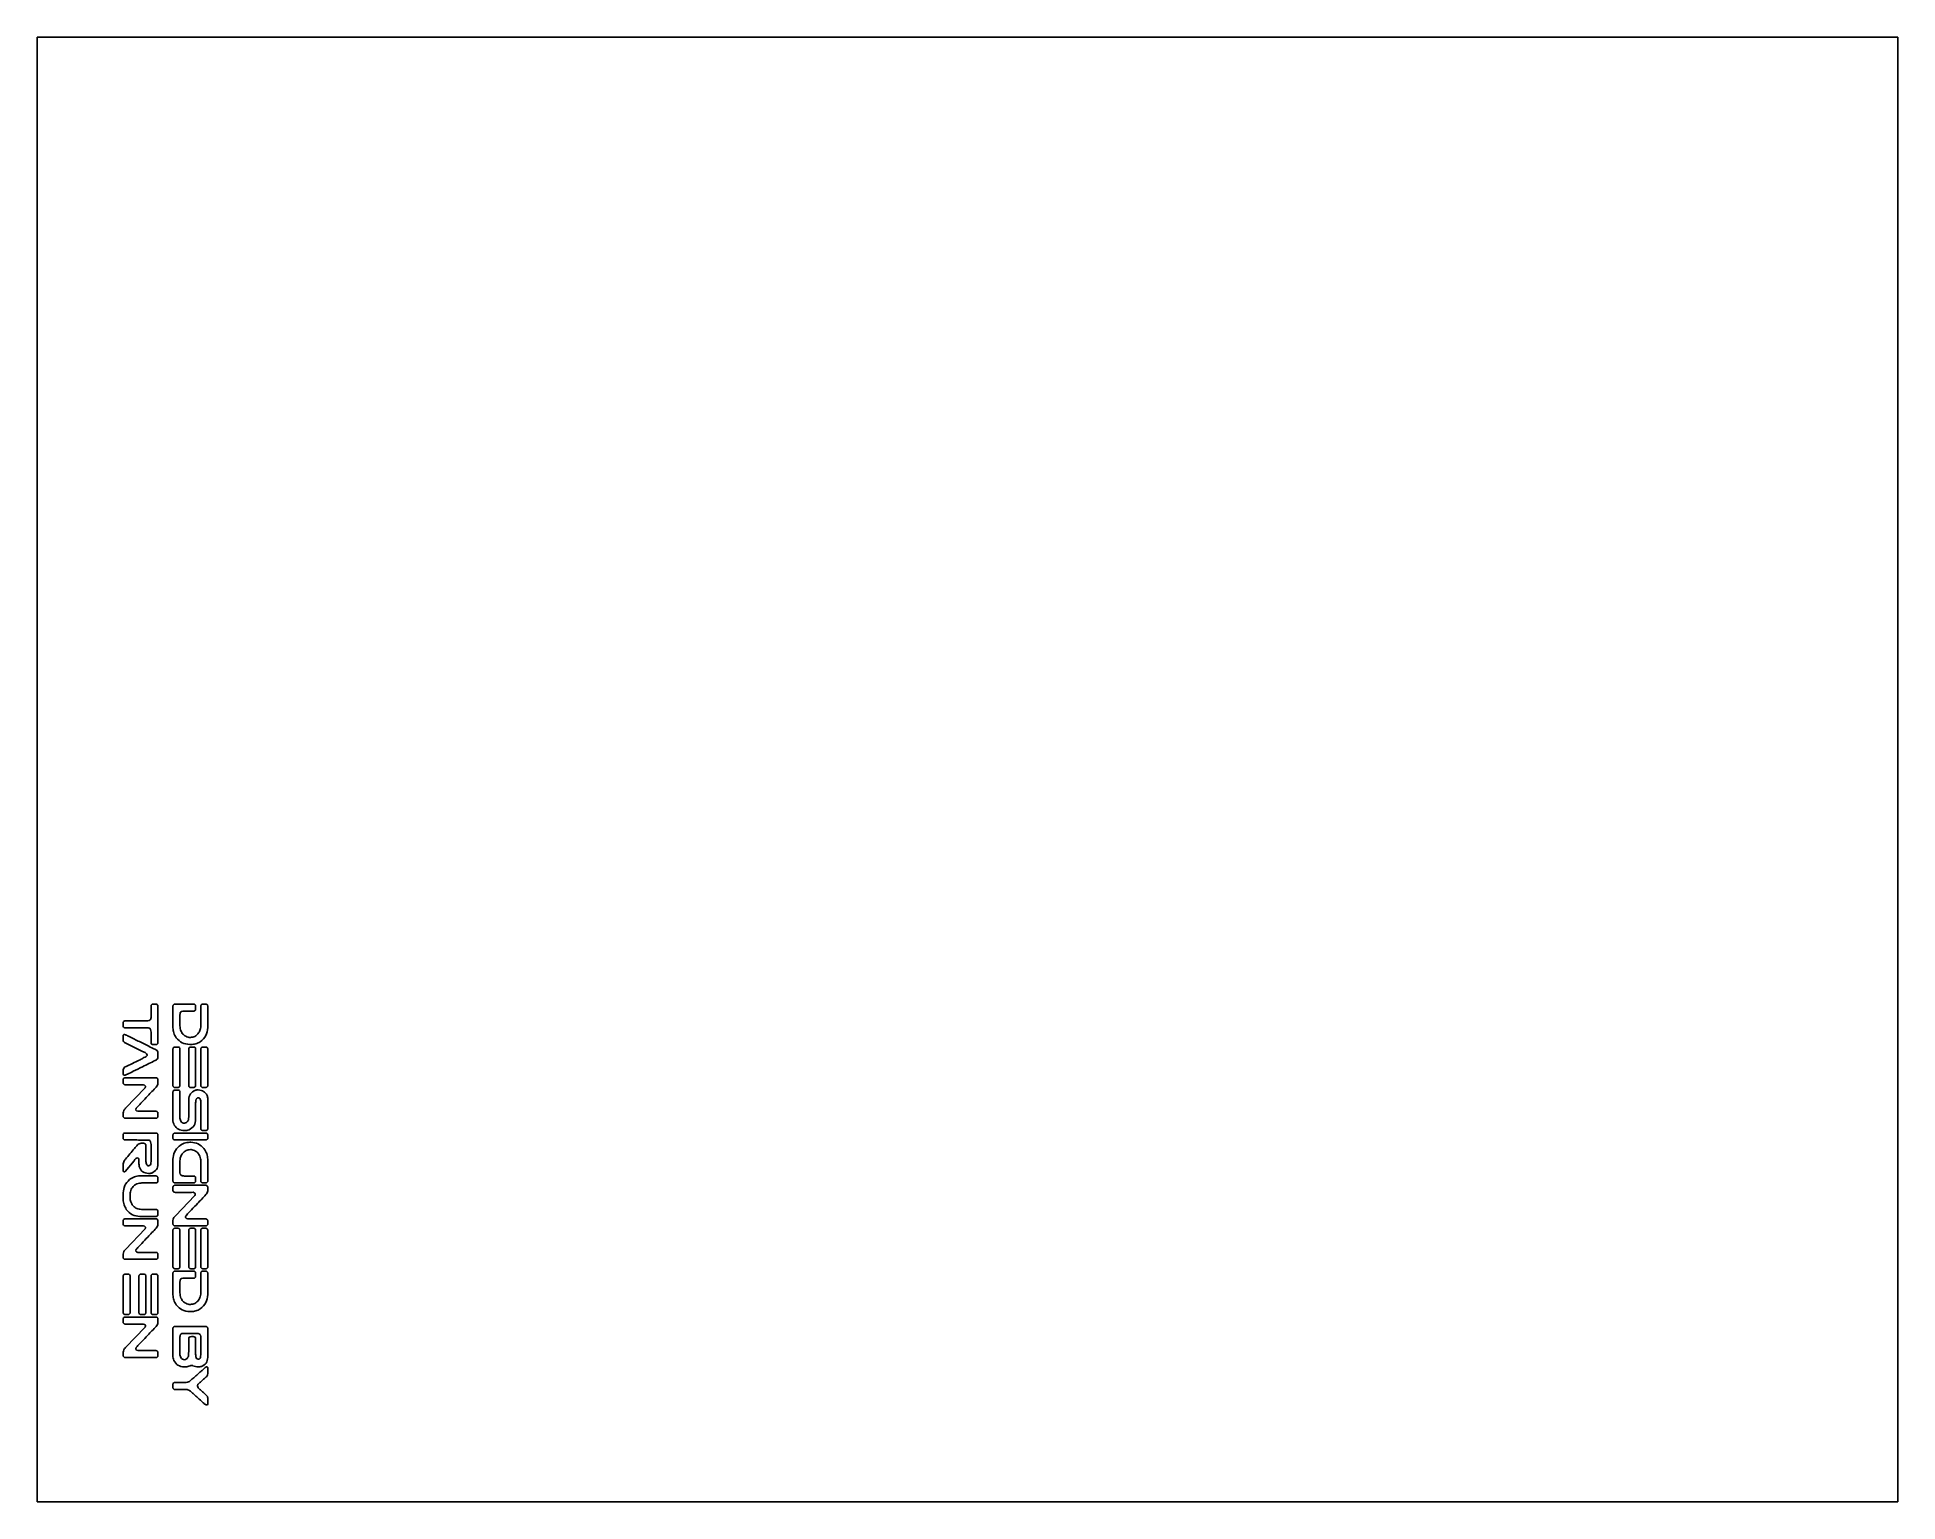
# Model space of a CAD drawing. Header units: millimetres. Extents: x -102 to 10, y -78 to 10.
import ezdxf

# ---------------------------------------------------------------- set-up
doc = ezdxf.new("R2010")
doc.units = ezdxf.units.MM
doc.layers.get('0').update_dxf_attribs({"linetype": 'CONTINUOUS'})

msp = doc.modelspace()

# ---------------------------------------------------------------- linework, layer by layer
for p, q in [((10, -78.25), (10, 10)), ((-96.83, -49.27), (-95.56, -49.27)), ((-95.29, -49), (-95.29, -48.4)), ((-95.16, -48.26), (-95, -48.26)), ((-94.87, -48.4), (-94.87, -50.57)), ((-93.97, -49.69), (-93.97, -48.4)), ((-93.84, -48.26), (-92.73, -48.26)), ((-93.55, -48.95), (-93.55, -49.42)), ((-92.73, -48.69), (-93.28, -48.69)), ((-92.6, -48.4), (-92.6, -48.55)), ((-92.29, -49.51), (-92.29, -48.4)), ((-92.16, -48.26), (-92.01, -48.26)), ((-91.87, -48.4), (-91.87, -49.68)), ((-96.97, -49.56), (-96.97, -49.4)), ((-96.97, -50.42), (-96.97, -50.2)), ((-96.92, -50.1), (-96.89, -50.1)), ((-96.89, -50.1), (-96.88, -50.1)), ((-95.56, -49.69), (-96.83, -49.69)), ((-95.29, -50.57), (-95.29, -49.96)), ((-95.81, -51.11), (-96.88, -50.58)), ((-95.52, -51.34), (-95.52, -51.31)), ((-95, -50.7), (-95.16, -50.7)), ((-94.87, -51.2), (-94.87, -51.45)), ((-93.97, -53.15), (-93.97, -50.98)), ((-93.84, -50.85), (-93.68, -50.85)), ((-93.55, -50.98), (-93.55, -53.15)), ((-93.02, -53.15), (-93.02, -50.98)), ((-92.88, -50.7), (-92.96, -50.7)), ((-92.88, -50.85), (-92.73, -50.85)), ((-92.6, -50.98), (-92.6, -53.15)), ((-92.29, -53.15), (-92.29, -50.98)), ((-92.16, -50.85), (-92.01, -50.85)), ((-91.87, -50.98), (-91.87, -53.15)), ((-96.97, -52.45), (-96.97, -52.23)), ((-96.88, -52.55), (-96.89, -52.55)), ((-96.83, -52.7), (-95, -52.7)), ((-96.97, -52.99), (-96.97, -52.83)), ((-95.85, -53.12), (-96.83, -53.12)), ((-96.82, -54.54), (-95.65, -53.31)), ((-94.87, -52.83), (-94.87, -53.02)), ((-93.97, -55.21), (-93.97, -53.57)), ((-93.68, -53.29), (-93.84, -53.29)), ((-93.84, -53.44), (-93.68, -53.44)), ((-93.55, -53.57), (-93.55, -54.96)), ((-92.73, -53.29), (-92.88, -53.29)), ((-92.45, -53.43), (-92.44, -53.43)), ((-92.01, -53.29), (-92.16, -53.29)), ((-96.97, -55), (-96.97, -54.82)), ((-95.98, -54.72), (-95, -54.72)), ((-94.87, -54.85), (-94.87, -55)), ((-93.02, -54.96), (-93.02, -54.03)), ((-92.6, -54.27), (-92.6, -55.2)), ((-92.29, -55.75), (-92.29, -54.24)), ((-91.87, -54), (-91.87, -55.75)), ((-95, -55.14), (-96.83, -55.14)), ((-96.83, -56.03), (-95, -56.03)), ((-93.84, -56.03), (-92.01, -56.03)), ((-93.28, -55.88), (-93.29, -55.88)), ((-92.01, -55.88), (-92.16, -55.88)), ((-96.97, -56.32), (-96.97, -56.16)), ((-96.33, -56.45), (-96.85, -56.45)), ((-95.88, -56.65), (-95.75, -56.65)), ((-95.6, -56.79), (-95.6, -57.63)), ((-95.29, -57.66), (-95.29, -56.72)), ((-94.87, -56.16), (-94.87, -57.9)), ((-93.97, -56.32), (-93.97, -56.16)), ((-92.01, -56.45), (-93.84, -56.45)), ((-92.95, -56.59), (-92.89, -56.59)), ((-91.87, -56.16), (-91.87, -56.32)), ((-96.97, -58.26), (-96.97, -57.89)), ((-96.31, -57.7), (-96.85, -58.35)), ((-96.1, -57.53), (-96.11, -57.53)), ((-93.97, -58.9), (-93.97, -57.61)), ((-93.55, -57.77), (-93.55, -58.35)), ((-92.29, -58.9), (-92.29, -57.88)), ((-91.87, -57.61), (-91.87, -58.9)), ((-95.95, -58.61), (-95, -58.61)), ((-95.01, -59.04), (-95.69, -59.04)), ((-95.43, -58.47), (-95.45, -58.47)), ((-94.87, -58.75), (-94.87, -58.9)), ((-93.97, -59.47), (-93.97, -59.31)), ((-92.73, -59.04), (-93.84, -59.04)), ((-93.84, -59.18), (-92.01, -59.18)), ((-93.28, -58.62), (-92.73, -58.62)), ((-92.6, -58.75), (-92.6, -58.9)), ((-92.01, -59.04), (-92.16, -59.04)), ((-91.87, -59.31), (-91.87, -59.51)), ((-96.97, -60.04), (-96.97, -59.63)), ((-92.85, -59.61), (-93.84, -59.61)), ((-93.82, -61.02), (-92.65, -59.79)), ((-96.97, -61.49), (-96.97, -61.33)), ((-96.83, -61.2), (-95, -61.2)), ((-95.85, -61.63), (-96.83, -61.63)), ((-95, -61.06), (-95.96, -61.06)), ((-95.63, -60.64), (-95.01, -60.64)), ((-94.87, -60.77), (-94.87, -60.92)), ((-94.87, -61.33), (-94.87, -61.53)), ((-93.97, -61.49), (-93.97, -61.3)), ((-92.01, -61.62), (-93.84, -61.62)), ((-92.98, -61.2), (-92.01, -61.2)), ((-91.87, -61.33), (-91.87, -61.49)), ((-96.82, -63.04), (-95.65, -61.81)), ((-93.97, -64.07), (-93.97, -61.9)), ((-93.84, -61.77), (-93.68, -61.77)), ((-93.55, -61.9), (-93.55, -64.07)), ((-93.02, -64.07), (-93.02, -61.9)), ((-92.88, -61.77), (-92.73, -61.77)), ((-92.6, -61.9), (-92.6, -64.07)), ((-92.29, -64.07), (-92.29, -61.9)), ((-92.16, -61.77), (-92.01, -61.77)), ((-91.87, -61.9), (-91.87, -64.07)), ((-96.97, -63.51), (-96.97, -63.32)), ((-95, -63.64), (-96.83, -63.64)), ((-95.98, -63.22), (-95, -63.22)), ((-94.87, -63.35), (-94.87, -63.51)), ((-96.97, -66.84), (-96.97, -64.66)), ((-96.84, -64.53), (-96.68, -64.53)), ((-96.55, -64.66), (-96.55, -66.84)), ((-96.02, -66.84), (-96.02, -64.66)), ((-95.88, -64.53), (-95.73, -64.53)), ((-95.6, -64.66), (-95.6, -66.84)), ((-95.29, -66.84), (-95.29, -64.66)), ((-95.16, -64.53), (-95, -64.53)), ((-94.87, -64.66), (-94.87, -66.84)), ((-93.97, -65.78), (-93.97, -64.49)), ((-93.68, -64.21), (-93.84, -64.21)), ((-93.84, -64.35), (-92.73, -64.35)), ((-93.55, -65.05), (-93.55, -65.51)), ((-92.73, -64.78), (-93.28, -64.78)), ((-92.73, -64.21), (-92.88, -64.21)), ((-92.6, -64.49), (-92.6, -64.64)), ((-92.29, -65.6), (-92.29, -64.49)), ((-92.01, -64.21), (-92.16, -64.21)), ((-92.16, -64.35), (-92.01, -64.35)), ((-91.87, -64.49), (-91.87, -65.77)), ((-96.97, -67.41), (-96.97, -67.25)), ((-96.68, -66.97), (-96.84, -66.97)), ((-96.83, -67.12), (-95, -67.12)), ((-95.73, -66.97), (-95.88, -66.97)), ((-95, -66.97), (-95.16, -66.97)), ((-94.87, -67.25), (-94.87, -67.44)), ((-92.88, -66.79), (-92.96, -66.79)), ((-95.85, -67.54), (-96.83, -67.54)), ((-96.82, -68.96), (-95.65, -67.72)), ((-93.97, -69.45), (-93.97, -67.82)), ((-93.84, -67.68), (-92.01, -67.68)), ((-93.55, -68.37), (-93.55, -69.2)), ((-92.49, -68.11), (-93.02, -68.11)), ((-92.86, -68.3), (-92.75, -68.3)), ((-92.29, -69.31), (-92.29, -68.37)), ((-91.87, -67.82), (-91.87, -69.55)), ((-96.97, -69.42), (-96.97, -69.24)), ((-95.98, -69.14), (-95, -69.14)), ((-94.87, -69.27), (-94.87, -69.42)), ((-93.02, -69.2), (-93.02, -68.44)), ((-92.6, -68.44), (-92.6, -69.29)), ((-95, -69.56), (-96.83, -69.56)), ((-93.26, -70.12), (-93.3, -70.12)), ((-92.43, -70.12), (-92.46, -70.12)), ((-91.87, -70.21), (-91.87, -70.53)), ((-93.97, -71.35), (-93.97, -71.19)), ((-93.84, -71.06), (-93.28, -71.06)), ((-93.27, -71.48), (-93.84, -71.48)), ((-91.94, -72.43), (-91.94, -72.43)), ((-91.87, -72.02), (-91.87, -72.33))]:
    msp.add_line(p, q)
msp.add_lwpolyline([(-102.15, 10), (10, 10), (10, -78.25), (-102.15, -78.25)], close=True)
for points, knots in [([(-96.97, -49.4), (-96.97, -49.38), (-96.97, -49.35), (-96.95, -49.32), (-96.94, -49.31)], [0, 0, 0, 0, 0.00549973, 0.01047198, 0.01047198, 0.01047198, 0.01047198]), ([(-96.94, -49.31), (-96.92, -49.29), (-96.89, -49.27), (-96.86, -49.27), (-96.83, -49.27)], [0, 0, 0, 0, 0.00505472, 0.01112752, 0.01112752, 0.01112752, 0.01112752]), ([(-95.56, -49.27), (-95.5, -49.27), (-95.41, -49.27), (-95.35, -49.21), (-95.32, -49.19)], [0, 0, 0, 0, 0.01676379, 0.02615767, 0.02615767, 0.02615767, 0.02615767]), ([(-95.32, -49.19), (-95.31, -49.17), (-95.29, -49.11), (-95.29, -49.04), (-95.29, -49)], [0, 0, 0, 0, 0.00747182, 0.01927068, 0.01927068, 0.01927068, 0.01927068]), ([(-95.29, -48.4), (-95.29, -48.38), (-95.29, -48.34), (-95.27, -48.31), (-95.26, -48.3)], [0, 0, 0, 0, 0.00532038, 0.01038177, 0.01038177, 0.01038177, 0.01038177]), ([(-95.26, -48.3), (-95.25, -48.29), (-95.22, -48.26), (-95.18, -48.26), (-95.16, -48.26)], [0, 0, 0, 0, 0.00514898, 0.01104269, 0.01104269, 0.01104269, 0.01104269]), ([(-95, -48.26), (-94.99, -48.26), (-94.95, -48.26), (-94.92, -48.28), (-94.91, -48.29)], [0, 0, 0, 0, 0.00550549, 0.01053468, 0.01053468, 0.01053468, 0.01053468]), ([(-94.91, -48.29), (-94.9, -48.31), (-94.87, -48.34), (-94.87, -48.37), (-94.87, -48.4)], [0, 0, 0, 0, 0.00508592, 0.01097354, 0.01097354, 0.01097354, 0.01097354]), ([(-93.97, -48.4), (-93.97, -48.38), (-93.97, -48.34), (-93.95, -48.31), (-93.94, -48.3)], [0, 0, 0, 0, 0.00550456, 0.01052474, 0.01052474, 0.01052474, 0.01052474]), ([(-93.94, -48.3), (-93.92, -48.29), (-93.89, -48.26), (-93.86, -48.26), (-93.84, -48.26)], [0, 0, 0, 0, 0.00506154, 0.01090866, 0.01090866, 0.01090866, 0.01090866]), ([(-93.54, -48.84), (-93.54, -48.85), (-93.55, -48.89), (-93.55, -48.93), (-93.55, -48.95)], [0, 0, 0, 0, 0.00534398, 0.01172074, 0.01172074, 0.01172074, 0.01172074]), ([(-93.52, -48.76), (-93.52, -48.77), (-93.54, -48.8), (-93.54, -48.82), (-93.54, -48.84)], [0, 0, 0, 0, 0.0032597, 0.007539958, 0.007539958, 0.007539958, 0.007539958]), ([(-93.28, -48.69), (-93.34, -48.68), (-93.43, -48.68), (-93.5, -48.74), (-93.52, -48.76)], [0, 0, 0, 0, 0.01676381, 0.02615769, 0.02615769, 0.02615769, 0.02615769]), ([(-92.73, -48.26), (-92.71, -48.26), (-92.68, -48.26), (-92.65, -48.28), (-92.64, -48.29)], [0, 0, 0, 0, 0.00546846, 0.01040153, 0.01040153, 0.01040153, 0.01040153]), ([(-92.63, -48.65), (-92.65, -48.66), (-92.67, -48.68), (-92.71, -48.68), (-92.73, -48.69)], [0, 0, 0, 0, 0.0050568, 0.01091353, 0.01091353, 0.01091353, 0.01091353]), ([(-92.64, -48.29), (-92.62, -48.31), (-92.6, -48.34), (-92.6, -48.37), (-92.6, -48.4)], [0, 0, 0, 0, 0.00502458, 0.01090635, 0.01090635, 0.01090635, 0.01090635]), ([(-92.6, -48.55), (-92.6, -48.57), (-92.6, -48.6), (-92.62, -48.63), (-92.63, -48.65)], [0, 0, 0, 0, 0.00531443, 0.01031924, 0.01031924, 0.01031924, 0.01031924]), ([(-92.29, -48.4), (-92.29, -48.38), (-92.29, -48.34), (-92.27, -48.31), (-92.26, -48.3)], [0, 0, 0, 0, 0.00532038, 0.01038177, 0.01038177, 0.01038177, 0.01038177]), ([(-92.26, -48.3), (-92.25, -48.29), (-92.22, -48.26), (-92.18, -48.26), (-92.16, -48.26)], [0, 0, 0, 0, 0.00514898, 0.01104269, 0.01104269, 0.01104269, 0.01104269]), ([(-92.01, -48.26), (-91.99, -48.26), (-91.95, -48.26), (-91.92, -48.28), (-91.91, -48.29)], [0, 0, 0, 0, 0.00550549, 0.01053468, 0.01053468, 0.01053468, 0.01053468]), ([(-91.91, -48.29), (-91.9, -48.31), (-91.87, -48.34), (-91.87, -48.37), (-91.87, -48.4)], [0, 0, 0, 0, 0.00508592, 0.01097354, 0.01097354, 0.01097354, 0.01097354]), ([(-96.93, -49.66), (-96.94, -49.65), (-96.97, -49.62), (-96.97, -49.58), (-96.97, -49.56)], [0, 0, 0, 0, 0.00514898, 0.01104269, 0.01104269, 0.01104269, 0.01104269]), ([(-96.97, -50.2), (-96.97, -50.18), (-96.97, -50.13), (-96.93, -50.11), (-96.92, -50.1)], [0, 0, 0, 0, 0.00622318, 0.01179393, 0.01179393, 0.01179393, 0.01179393]), ([(-96.88, -50.58), (-96.9, -50.56), (-96.96, -50.52), (-96.97, -50.45), (-96.97, -50.42)], [0, 0, 0, 0, 0.0101873, 0.0195554, 0.0195554, 0.0195554, 0.0195554]), ([(-96.83, -49.69), (-96.85, -49.69), (-96.89, -49.69), (-96.92, -49.67), (-96.93, -49.66)], [0, 0, 0, 0, 0.00532037, 0.01038176, 0.01038176, 0.01038176, 0.01038176]), ([(-96.88, -50.1), (-96.85, -50.11), (-96.76, -50.13), (-96.67, -50.18), (-96.61, -50.21)], [0, 0, 0, 0, 0.00939208, 0.02921507, 0.02921507, 0.02921507, 0.02921507]), ([(-96.61, -50.21), (-96.4, -50.32), (-96.03, -50.5), (-95.66, -50.68), (-95.5, -50.76)], [0, 0, 0, 0, 0.0703039, 0.1242383, 0.1242383, 0.1242383, 0.1242383]), ([(-95.45, -49.7), (-95.46, -49.7), (-95.5, -49.69), (-95.54, -49.69), (-95.56, -49.69)], [0, 0, 0, 0, 0.00534397, 0.01172073, 0.01172073, 0.01172073, 0.01172073]), ([(-95.37, -49.72), (-95.38, -49.72), (-95.41, -49.71), (-95.43, -49.7), (-95.45, -49.7)], [0, 0, 0, 0, 0.003259704, 0.007539958, 0.007539958, 0.007539958, 0.007539958]), ([(-95.29, -49.96), (-95.29, -49.9), (-95.29, -49.81), (-95.35, -49.74), (-95.37, -49.72)], [0, 0, 0, 0, 0.0167727, 0.02630832, 0.02630832, 0.02630832, 0.02630832]), ([(-93.78, -50.29), (-93.83, -50.19), (-93.94, -50.01), (-93.96, -49.79), (-93.97, -49.69)], [0, 0, 0, 0, 0.03219939, 0.06376645, 0.06376645, 0.06376645, 0.06376645]), ([(-92.96, -50.7), (-93.12, -50.68), (-93.44, -50.64), (-93.66, -50.41), (-93.78, -50.29)], [0, 0, 0, 0, 0.04597261, 0.09451529, 0.09451529, 0.09451529, 0.09451529]), ([(-93.55, -49.42), (-93.55, -49.52), (-93.55, -49.68), (-93.5, -49.83), (-93.49, -49.88)], [0, 0, 0, 0, 0.03131111, 0.04719021, 0.04719021, 0.04719021, 0.04719021]), ([(-93.49, -49.88), (-93.45, -49.95), (-93.38, -50.08), (-93.26, -50.16), (-93.2, -50.2)], [0, 0, 0, 0, 0.02096442, 0.04354782, 0.04354782, 0.04354782, 0.04354782]), ([(-93.2, -50.2), (-93.15, -50.22), (-93.06, -50.26), (-92.96, -50.27), (-92.92, -50.27)], [0, 0, 0, 0, 0.01477964, 0.02910102, 0.02910102, 0.02910102, 0.02910102]), ([(-92.92, -50.27), (-92.82, -50.26), (-92.63, -50.23), (-92.49, -50.08), (-92.42, -50)], [0, 0, 0, 0, 0.02707403, 0.05786028, 0.05786028, 0.05786028, 0.05786028]), ([(-92.42, -50), (-92.38, -49.94), (-92.3, -49.78), (-92.29, -49.61), (-92.29, -49.51)], [0, 0, 0, 0, 0.02235541, 0.05147705, 0.05147705, 0.05147705, 0.05147705]), ([(-91.87, -49.68), (-91.89, -49.85), (-91.93, -50.19), (-92.19, -50.42), (-92.32, -50.53)], [0, 0, 0, 0, 0.04858825, 0.09952452, 0.09952452, 0.09952452, 0.09952452]), ([(-95.95, -51.61), (-95.87, -51.57), (-95.75, -51.51), (-95.63, -51.44), (-95.59, -51.42)], [0, 0, 0, 0, 0.02636333, 0.04105566, 0.04105566, 0.04105566, 0.04105566]), ([(-95.52, -51.31), (-95.55, -51.28), (-95.62, -51.18), (-95.73, -51.14), (-95.81, -51.11)], [0, 0, 0, 0, 0.01158427, 0.03583527, 0.03583527, 0.03583527, 0.03583527]), ([(-95.59, -51.42), (-95.57, -51.41), (-95.54, -51.39), (-95.53, -51.35), (-95.52, -51.34)], [0, 0, 0, 0, 0.00662934, 0.01069666, 0.01069666, 0.01069666, 0.01069666]), ([(-95.5, -50.76), (-95.39, -50.82), (-95.21, -50.91), (-95.03, -51), (-94.96, -51.03)], [0, 0, 0, 0, 0.0379349, 0.06023983, 0.06023983, 0.06023983, 0.06023983]), ([(-95.25, -50.67), (-95.27, -50.65), (-95.29, -50.63), (-95.29, -50.59), (-95.29, -50.57)], [0, 0, 0, 0, 0.00514899, 0.01104269, 0.01104269, 0.01104269, 0.01104269]), ([(-95.16, -50.7), (-95.18, -50.7), (-95.21, -50.7), (-95.24, -50.68), (-95.25, -50.67)], [0, 0, 0, 0, 0.00532038, 0.01038176, 0.01038176, 0.01038176, 0.01038176]), ([(-94.87, -51.45), (-94.88, -51.49), (-94.9, -51.59), (-94.99, -51.63), (-95.04, -51.66)], [0, 0, 0, 0, 0.01328157, 0.0284249, 0.0284249, 0.0284249, 0.0284249]), ([(-94.9, -50.66), (-94.92, -50.68), (-94.95, -50.7), (-94.98, -50.7), (-95, -50.7)], [0, 0, 0, 0, 0.00508592, 0.01097355, 0.01097355, 0.01097355, 0.01097355]), ([(-94.96, -51.03), (-94.93, -51.05), (-94.88, -51.1), (-94.87, -51.17), (-94.87, -51.2)], [0, 0, 0, 0, 0.00981468, 0.02004031, 0.02004031, 0.02004031, 0.02004031]), ([(-94.87, -50.57), (-94.87, -50.59), (-94.87, -50.62), (-94.89, -50.65), (-94.9, -50.66)], [0, 0, 0, 0, 0.00550547, 0.01053467, 0.01053467, 0.01053467, 0.01053467]), ([(-93.97, -50.98), (-93.97, -50.96), (-93.97, -50.93), (-93.95, -50.9), (-93.94, -50.88)], [0, 0, 0, 0, 0.00550456, 0.01052475, 0.01052475, 0.01052475, 0.01052475]), ([(-93.94, -50.88), (-93.92, -50.87), (-93.89, -50.85), (-93.86, -50.85), (-93.84, -50.85)], [0, 0, 0, 0, 0.00506154, 0.01090866, 0.01090866, 0.01090866, 0.01090866]), ([(-93.68, -50.85), (-93.66, -50.85), (-93.63, -50.85), (-93.6, -50.87), (-93.58, -50.88)], [0, 0, 0, 0, 0.00546788, 0.01047146, 0.01047146, 0.01047146, 0.01047146]), ([(-93.58, -50.88), (-93.57, -50.89), (-93.55, -50.92), (-93.55, -50.96), (-93.55, -50.98)], [0, 0, 0, 0, 0.00507525, 0.01096185, 0.01096185, 0.01096185, 0.01096185]), ([(-93.02, -50.98), (-93.02, -50.96), (-93.02, -50.93), (-92.99, -50.9), (-92.98, -50.88)], [0, 0, 0, 0, 0.00550547, 0.01053468, 0.01053468, 0.01053468, 0.01053468]), ([(-92.98, -50.88), (-92.97, -50.87), (-92.94, -50.85), (-92.9, -50.85), (-92.88, -50.85)], [0, 0, 0, 0, 0.00508591, 0.01097354, 0.01097354, 0.01097354, 0.01097354]), ([(-92.32, -50.53), (-92.41, -50.58), (-92.59, -50.68), (-92.78, -50.69), (-92.88, -50.7)], [0, 0, 0, 0, 0.03006742, 0.05887523, 0.05887523, 0.05887523, 0.05887523]), ([(-92.73, -50.85), (-92.71, -50.85), (-92.67, -50.85), (-92.65, -50.87), (-92.63, -50.88)], [0, 0, 0, 0, 0.00546844, 0.0104015, 0.0104015, 0.0104015, 0.0104015]), ([(-92.63, -50.88), (-92.62, -50.89), (-92.6, -50.92), (-92.6, -50.96), (-92.6, -50.98)], [0, 0, 0, 0, 0.00502458, 0.01090634, 0.01090634, 0.01090634, 0.01090634]), ([(-92.29, -50.98), (-92.29, -50.96), (-92.29, -50.93), (-92.27, -50.9), (-92.26, -50.89)], [0, 0, 0, 0, 0.00532038, 0.01038178, 0.01038178, 0.01038178, 0.01038178]), ([(-92.26, -50.89), (-92.25, -50.87), (-92.22, -50.85), (-92.18, -50.85), (-92.16, -50.85)], [0, 0, 0, 0, 0.00514898, 0.01104269, 0.01104269, 0.01104269, 0.01104269]), ([(-92.01, -50.85), (-91.99, -50.85), (-91.95, -50.85), (-91.92, -50.87), (-91.91, -50.88)], [0, 0, 0, 0, 0.00550549, 0.01053468, 0.01053468, 0.01053468, 0.01053468]), ([(-91.91, -50.88), (-91.9, -50.89), (-91.87, -50.92), (-91.87, -50.96), (-91.87, -50.98)], [0, 0, 0, 0, 0.00508592, 0.01097353, 0.01097353, 0.01097353, 0.01097353]), ([(-96.97, -52.23), (-96.96, -52.18), (-96.92, -52.07), (-96.81, -52.03), (-96.75, -52)], [0, 0, 0, 0, 0.01394473, 0.03300744, 0.03300744, 0.03300744, 0.03300744]), ([(-96.89, -52.55), (-96.92, -52.54), (-96.96, -52.53), (-96.97, -52.48), (-96.97, -52.45)], [0, 0, 0, 0, 0.00644692, 0.01374201, 0.01374201, 0.01374201, 0.01374201]), ([(-96.94, -52.73), (-96.92, -52.72), (-96.89, -52.7), (-96.86, -52.7), (-96.83, -52.7)], [0, 0, 0, 0, 0.00508591, 0.01097353, 0.01097353, 0.01097353, 0.01097353]), ([(-96.85, -52.55), (-96.86, -52.55), (-96.87, -52.55), (-96.88, -52.55), (-96.88, -52.55)], [0, 0, 0, 0, 0.001710272, 0.003068562, 0.003068562, 0.003068562, 0.003068562]), ([(-96.36, -52.31), (-96.48, -52.37), (-96.64, -52.45), (-96.8, -52.52), (-96.85, -52.55)], [0, 0, 0, 0, 0.03877501, 0.05447696, 0.05447696, 0.05447696, 0.05447696]), ([(-96.75, -52), (-96.6, -51.93), (-96.33, -51.8), (-96.07, -51.67), (-95.95, -51.61)], [0, 0, 0, 0, 0.05071443, 0.08908542, 0.08908542, 0.08908542, 0.08908542]), ([(-95.04, -51.66), (-95.29, -51.78), (-95.73, -52), (-96.17, -52.22), (-96.36, -52.31)], [0, 0, 0, 0, 0.0854294, 0.1474476, 0.1474476, 0.1474476, 0.1474476]), ([(-95, -52.7), (-94.99, -52.7), (-94.95, -52.7), (-94.92, -52.72), (-94.91, -52.73)], [0, 0, 0, 0, 0.00550549, 0.0105347, 0.0105347, 0.0105347, 0.0105347]), ([(-96.97, -52.83), (-96.97, -52.81), (-96.97, -52.78), (-96.95, -52.75), (-96.94, -52.73)], [0, 0, 0, 0, 0.00550548, 0.01053468, 0.01053468, 0.01053468, 0.01053468]), ([(-96.93, -53.09), (-96.94, -53.08), (-96.97, -53.05), (-96.97, -53.01), (-96.97, -52.99)], [0, 0, 0, 0, 0.00514898, 0.01104269, 0.01104269, 0.01104269, 0.01104269]), ([(-96.83, -53.12), (-96.85, -53.12), (-96.89, -53.12), (-96.92, -53.1), (-96.93, -53.09)], [0, 0, 0, 0, 0.00532037, 0.01038176, 0.01038176, 0.01038176, 0.01038176]), ([(-95.62, -53.21), (-95.64, -53.19), (-95.69, -53.11), (-95.79, -53.12), (-95.85, -53.12)], [0, 0, 0, 0, 0.00888332, 0.02635381, 0.02635381, 0.02635381, 0.02635381]), ([(-94.98, -53.26), (-95.15, -53.44), (-95.44, -53.74), (-95.73, -54.05), (-95.85, -54.18)], [0, 0, 0, 0, 0.0732104, 0.1264763, 0.1264763, 0.1264763, 0.1264763]), ([(-95.65, -53.31), (-95.64, -53.29), (-95.63, -53.26), (-95.62, -53.23), (-95.62, -53.21)], [0, 0, 0, 0, 0.005872089, 0.009931804, 0.009931804, 0.009931804, 0.009931804]), ([(-94.87, -53.02), (-94.88, -53.07), (-94.89, -53.16), (-94.95, -53.23), (-94.98, -53.26)], [0, 0, 0, 0, 0.01281271, 0.02661455, 0.02661455, 0.02661455, 0.02661455]), ([(-94.91, -52.73), (-94.9, -52.75), (-94.87, -52.77), (-94.87, -52.81), (-94.87, -52.83)], [0, 0, 0, 0, 0.00508592, 0.01097353, 0.01097353, 0.01097353, 0.01097353]), ([(-93.93, -53.25), (-93.94, -53.24), (-93.97, -53.21), (-93.97, -53.17), (-93.97, -53.15)], [0, 0, 0, 0, 0.00513703, 0.01102957, 0.01102957, 0.01102957, 0.01102957]), ([(-93.97, -53.57), (-93.97, -53.55), (-93.97, -53.52), (-93.95, -53.49), (-93.94, -53.48)], [0, 0, 0, 0, 0.00550456, 0.01052475, 0.01052475, 0.01052475, 0.01052475]), ([(-93.94, -53.48), (-93.92, -53.46), (-93.89, -53.44), (-93.86, -53.44), (-93.84, -53.44)], [0, 0, 0, 0, 0.00506154, 0.01090866, 0.01090866, 0.01090866, 0.01090866]), ([(-93.84, -53.29), (-93.85, -53.29), (-93.89, -53.28), (-93.92, -53.26), (-93.93, -53.25)], [0, 0, 0, 0, 0.00528567, 0.01032092, 0.01032092, 0.01032092, 0.01032092]), ([(-93.58, -53.25), (-93.59, -53.26), (-93.62, -53.28), (-93.66, -53.29), (-93.68, -53.29)], [0, 0, 0, 0, 0.00512489, 0.01097814, 0.01097814, 0.01097814, 0.01097814]), ([(-93.68, -53.44), (-93.66, -53.44), (-93.63, -53.44), (-93.6, -53.46), (-93.58, -53.47)], [0, 0, 0, 0, 0.00546787, 0.01047149, 0.01047149, 0.01047149, 0.01047149]), ([(-93.55, -53.15), (-93.55, -53.17), (-93.55, -53.21), (-93.57, -53.24), (-93.58, -53.25)], [0, 0, 0, 0, 0.00531944, 0.01037187, 0.01037187, 0.01037187, 0.01037187]), ([(-93.58, -53.47), (-93.57, -53.49), (-93.55, -53.52), (-93.55, -53.55), (-93.55, -53.57)], [0, 0, 0, 0, 0.00507523, 0.01096185, 0.01096185, 0.01096185, 0.01096185]), ([(-92.98, -53.25), (-92.99, -53.24), (-93.02, -53.21), (-93.02, -53.17), (-93.02, -53.15)], [0, 0, 0, 0, 0.00514898, 0.01104268, 0.01104268, 0.01104268, 0.01104268]), ([(-93.02, -54.03), (-93, -53.89), (-92.97, -53.63), (-92.73, -53.51), (-92.61, -53.45)], [0, 0, 0, 0, 0.03787057, 0.07525375, 0.07525375, 0.07525375, 0.07525375]), ([(-92.88, -53.29), (-92.9, -53.29), (-92.94, -53.28), (-92.97, -53.26), (-92.98, -53.25)], [0, 0, 0, 0, 0.00532038, 0.01038178, 0.01038178, 0.01038178, 0.01038178]), ([(-92.63, -53.25), (-92.64, -53.26), (-92.67, -53.28), (-92.71, -53.29), (-92.73, -53.29)], [0, 0, 0, 0, 0.00505679, 0.01091351, 0.01091351, 0.01091351, 0.01091351]), ([(-92.6, -53.15), (-92.6, -53.17), (-92.6, -53.21), (-92.62, -53.24), (-92.63, -53.25)], [0, 0, 0, 0, 0.00531443, 0.01031925, 0.01031925, 0.01031925, 0.01031925]), ([(-92.61, -53.45), (-92.58, -53.44), (-92.53, -53.43), (-92.47, -53.43), (-92.45, -53.43)], [0, 0, 0, 0, 0.00821173, 0.01632421, 0.01632421, 0.01632421, 0.01632421]), ([(-92.44, -53.43), (-92.32, -53.45), (-92.09, -53.48), (-91.97, -53.67), (-91.91, -53.77)], [0, 0, 0, 0, 0.03300179, 0.0662948, 0.0662948, 0.0662948, 0.0662948]), ([(-92.25, -53.25), (-92.27, -53.24), (-92.29, -53.21), (-92.29, -53.17), (-92.29, -53.15)], [0, 0, 0, 0, 0.00514899, 0.01104269, 0.01104269, 0.01104269, 0.01104269]), ([(-92.16, -53.29), (-92.18, -53.29), (-92.21, -53.28), (-92.24, -53.26), (-92.25, -53.25)], [0, 0, 0, 0, 0.00532038, 0.01038178, 0.01038178, 0.01038178, 0.01038178]), ([(-91.9, -53.25), (-91.92, -53.26), (-91.95, -53.28), (-91.98, -53.29), (-92.01, -53.29)], [0, 0, 0, 0, 0.00508593, 0.01097356, 0.01097356, 0.01097356, 0.01097356]), ([(-91.91, -53.77), (-91.9, -53.81), (-91.87, -53.88), (-91.87, -53.96), (-91.87, -54)], [0, 0, 0, 0, 0.01104435, 0.0232334, 0.0232334, 0.0232334, 0.0232334]), ([(-91.87, -53.15), (-91.87, -53.17), (-91.87, -53.21), (-91.89, -53.24), (-91.9, -53.25)], [0, 0, 0, 0, 0.00550547, 0.01053465, 0.01053465, 0.01053465, 0.01053465]), ([(-96.97, -54.82), (-96.96, -54.77), (-96.94, -54.66), (-96.86, -54.58), (-96.82, -54.54)], [0, 0, 0, 0, 0.01518954, 0.03290748, 0.03290748, 0.03290748, 0.03290748]), ([(-96.18, -54.53), (-96.19, -54.55), (-96.21, -54.58), (-96.21, -54.61), (-96.22, -54.63)], [0, 0, 0, 0, 0.00613808, 0.01070384, 0.01070384, 0.01070384, 0.01070384]), ([(-96.22, -54.63), (-96.2, -54.65), (-96.15, -54.73), (-96.05, -54.72), (-95.98, -54.72)], [0, 0, 0, 0, 0.00893224, 0.02662587, 0.02662587, 0.02662587, 0.02662587]), ([(-95.85, -54.18), (-95.93, -54.26), (-96.04, -54.38), (-96.15, -54.49), (-96.18, -54.53)], [0, 0, 0, 0, 0.03369107, 0.04817694, 0.04817694, 0.04817694, 0.04817694]), ([(-95, -54.72), (-94.99, -54.72), (-94.95, -54.72), (-94.92, -54.74), (-94.91, -54.75)], [0, 0, 0, 0, 0.00531443, 0.01031926, 0.01031926, 0.01031926, 0.01031926]), ([(-94.91, -54.75), (-94.9, -54.77), (-94.87, -54.79), (-94.87, -54.83), (-94.87, -54.85)], [0, 0, 0, 0, 0.0050568, 0.01091356, 0.01091356, 0.01091356, 0.01091356]), ([(-92.59, -54.07), (-92.59, -54.09), (-92.6, -54.16), (-92.6, -54.23), (-92.6, -54.27)], [0, 0, 0, 0, 0.00790384, 0.02013094, 0.02013094, 0.02013094, 0.02013094]), ([(-92.45, -53.9), (-92.48, -53.91), (-92.56, -53.93), (-92.58, -54.02), (-92.59, -54.07)], [0, 0, 0, 0, 0.0101361, 0.02364631, 0.02364631, 0.02364631, 0.02364631]), ([(-92.35, -53.94), (-92.36, -53.93), (-92.39, -53.9), (-92.43, -53.9), (-92.45, -53.9)], [0, 0, 0, 0, 0.00513078, 0.01077923, 0.01077923, 0.01077923, 0.01077923]), ([(-92.29, -54.24), (-92.29, -54.17), (-92.28, -54.06), (-92.33, -53.97), (-92.35, -53.94)], [0, 0, 0, 0, 0.02127276, 0.03130431, 0.03130431, 0.03130431, 0.03130431]), ([(-96.93, -55.1), (-96.94, -55.09), (-96.97, -55.06), (-96.97, -55.02), (-96.97, -55)], [0, 0, 0, 0, 0.00514896, 0.01104269, 0.01104269, 0.01104269, 0.01104269]), ([(-96.97, -56.16), (-96.97, -56.14), (-96.97, -56.11), (-96.95, -56.08), (-96.94, -56.06)], [0, 0, 0, 0, 0.00550542, 0.01053462, 0.01053462, 0.01053462, 0.01053462]), ([(-96.94, -56.06), (-96.92, -56.05), (-96.89, -56.03), (-96.86, -56.03), (-96.83, -56.03)], [0, 0, 0, 0, 0.00508592, 0.01097354, 0.01097354, 0.01097354, 0.01097354]), ([(-96.83, -55.14), (-96.85, -55.14), (-96.89, -55.14), (-96.92, -55.11), (-96.93, -55.1)], [0, 0, 0, 0, 0.00532037, 0.01038174, 0.01038174, 0.01038174, 0.01038174]), ([(-94.9, -55.1), (-94.92, -55.11), (-94.95, -55.14), (-94.98, -55.14), (-95, -55.14)], [0, 0, 0, 0, 0.00508593, 0.01097355, 0.01097355, 0.01097355, 0.01097355]), ([(-95, -56.03), (-94.99, -56.03), (-94.95, -56.03), (-94.92, -56.05), (-94.91, -56.06)], [0, 0, 0, 0, 0.00550549, 0.01053468, 0.01053468, 0.01053468, 0.01053468]), ([(-94.91, -56.06), (-94.9, -56.08), (-94.87, -56.1), (-94.87, -56.14), (-94.87, -56.16)], [0, 0, 0, 0, 0.00508594, 0.01097353, 0.01097353, 0.01097353, 0.01097353]), ([(-94.87, -55), (-94.87, -55.02), (-94.87, -55.06), (-94.89, -55.09), (-94.9, -55.1)], [0, 0, 0, 0, 0.00550547, 0.01053468, 0.01053468, 0.01053468, 0.01053468]), ([(-93.89, -55.55), (-93.91, -55.5), (-93.96, -55.39), (-93.97, -55.27), (-93.97, -55.21)], [0, 0, 0, 0, 0.0170329, 0.03463364, 0.03463364, 0.03463364, 0.03463364]), ([(-93.97, -56.16), (-93.97, -56.15), (-93.97, -56.11), (-93.95, -56.08), (-93.94, -56.07)], [0, 0, 0, 0, 0.00550548, 0.01053463, 0.01053463, 0.01053463, 0.01053463]), ([(-93.94, -56.07), (-93.92, -56.06), (-93.89, -56.03), (-93.86, -56.03), (-93.84, -56.03)], [0, 0, 0, 0, 0.00508592, 0.01097354, 0.01097354, 0.01097354, 0.01097354]), ([(-93.29, -55.88), (-93.41, -55.87), (-93.66, -55.84), (-93.81, -55.65), (-93.89, -55.55)], [0, 0, 0, 0, 0.03565365, 0.07139806, 0.07139806, 0.07139806, 0.07139806]), ([(-93.55, -54.96), (-93.55, -55.04), (-93.56, -55.16), (-93.51, -55.27), (-93.49, -55.31)], [0, 0, 0, 0, 0.02433797, 0.03616214, 0.03616214, 0.03616214, 0.03616214]), ([(-93.49, -55.31), (-93.46, -55.35), (-93.41, -55.42), (-93.32, -55.43), (-93.28, -55.44)], [0, 0, 0, 0, 0.01356123, 0.02561513, 0.02561513, 0.02561513, 0.02561513]), ([(-93.28, -55.44), (-93.23, -55.43), (-93.12, -55.41), (-93.07, -55.3), (-93.04, -55.25)], [0, 0, 0, 0, 0.0145898, 0.03195586, 0.03195586, 0.03195586, 0.03195586]), ([(-93, -55.83), (-93.04, -55.84), (-93.13, -55.88), (-93.23, -55.88), (-93.28, -55.88)], [0, 0, 0, 0, 0.01395081, 0.02886205, 0.02886205, 0.02886205, 0.02886205]), ([(-93.04, -55.25), (-93.04, -55.22), (-93.01, -55.12), (-93.02, -55.02), (-93.02, -54.96)], [0, 0, 0, 0, 0.0094746, 0.02958365, 0.02958365, 0.02958365, 0.02958365]), ([(-92.6, -55.2), (-92.61, -55.34), (-92.65, -55.61), (-92.88, -55.76), (-93, -55.83)], [0, 0, 0, 0, 0.03873151, 0.07790209, 0.07790209, 0.07790209, 0.07790209]), ([(-92.25, -55.85), (-92.27, -55.84), (-92.29, -55.81), (-92.29, -55.77), (-92.29, -55.75)], [0, 0, 0, 0, 0.00505681, 0.01091351, 0.01091351, 0.01091351, 0.01091351]), ([(-92.16, -55.88), (-92.18, -55.88), (-92.21, -55.88), (-92.24, -55.86), (-92.25, -55.85)], [0, 0, 0, 0, 0.00531443, 0.01031925, 0.01031925, 0.01031925, 0.01031925]), ([(-91.9, -55.85), (-91.92, -55.86), (-91.95, -55.88), (-91.98, -55.88), (-92.01, -55.88)], [0, 0, 0, 0, 0.00508593, 0.01097356, 0.01097356, 0.01097356, 0.01097356]), ([(-92.01, -56.03), (-91.99, -56.03), (-91.95, -56.03), (-91.92, -56.05), (-91.91, -56.06)], [0, 0, 0, 0, 0.00550549, 0.01053466, 0.01053466, 0.01053466, 0.01053466]), ([(-91.91, -56.06), (-91.9, -56.08), (-91.87, -56.11), (-91.87, -56.14), (-91.87, -56.16)], [0, 0, 0, 0, 0.00508589, 0.01097354, 0.01097354, 0.01097354, 0.01097354]), ([(-91.87, -55.75), (-91.87, -55.77), (-91.87, -55.8), (-91.89, -55.83), (-91.9, -55.85)], [0, 0, 0, 0, 0.00528342, 0.01024838, 0.01024838, 0.01024838, 0.01024838]), ([(-96.93, -56.42), (-96.94, -56.4), (-96.97, -56.37), (-96.97, -56.34), (-96.97, -56.32)], [0, 0, 0, 0, 0.00511718, 0.01081978, 0.01081978, 0.01081978, 0.01081978]), ([(-96.85, -56.45), (-96.86, -56.45), (-96.89, -56.45), (-96.92, -56.43), (-96.93, -56.42)], [0, 0, 0, 0, 0.004625897, 0.009462248, 0.009462248, 0.009462248, 0.009462248]), ([(-96.83, -57.61), (-96.65, -57.39), (-96.41, -57.1), (-96.16, -56.81), (-96.1, -56.74)], [0, 0, 0, 0, 0.0837267, 0.1137366, 0.1137366, 0.1137366, 0.1137366]), ([(-95.48, -56.46), (-95.63, -56.46), (-95.92, -56.45), (-96.2, -56.45), (-96.33, -56.45)], [0, 0, 0, 0, 0.04695054, 0.08520061, 0.08520061, 0.08520061, 0.08520061]), ([(-96.1, -56.74), (-96.07, -56.71), (-96.01, -56.66), (-95.92, -56.65), (-95.88, -56.65)], [0, 0, 0, 0, 0.01148383, 0.02441801, 0.02441801, 0.02441801, 0.02441801]), ([(-95.75, -56.65), (-95.71, -56.65), (-95.62, -56.66), (-95.6, -56.75), (-95.6, -56.79)], [0, 0, 0, 0, 0.01219806, 0.02325845, 0.02325845, 0.02325845, 0.02325845]), ([(-95.37, -56.48), (-95.39, -56.47), (-95.42, -56.46), (-95.46, -56.46), (-95.48, -56.46)], [0, 0, 0, 0, 0.0054083, 0.01054348, 0.01054348, 0.01054348, 0.01054348]), ([(-95.29, -56.72), (-95.29, -56.66), (-95.29, -56.57), (-95.35, -56.5), (-95.37, -56.48)], [0, 0, 0, 0, 0.01677271, 0.02630831, 0.02630831, 0.02630831, 0.02630831]), ([(-93.93, -56.42), (-93.94, -56.4), (-93.97, -56.38), (-93.97, -56.34), (-93.97, -56.32)], [0, 0, 0, 0, 0.0050568, 0.0109135, 0.0109135, 0.0109135, 0.0109135]), ([(-93.97, -57.61), (-93.95, -57.46), (-93.92, -57.16), (-93.7, -56.93), (-93.6, -56.82)], [0, 0, 0, 0, 0.04420556, 0.08988939, 0.08988939, 0.08988939, 0.08988939]), ([(-93.84, -56.45), (-93.85, -56.45), (-93.89, -56.45), (-93.92, -56.43), (-93.93, -56.42)], [0, 0, 0, 0, 0.00531442, 0.01031924, 0.01031924, 0.01031924, 0.01031924]), ([(-93.6, -56.82), (-93.5, -56.76), (-93.3, -56.62), (-93.07, -56.6), (-92.95, -56.59)], [0, 0, 0, 0, 0.0348576, 0.06945537, 0.06945537, 0.06945537, 0.06945537]), ([(-92.92, -57.03), (-93.01, -57.04), (-93.2, -57.07), (-93.34, -57.2), (-93.41, -57.28)], [0, 0, 0, 0, 0.026327, 0.05621627, 0.05621627, 0.05621627, 0.05621627]), ([(-92.67, -57.08), (-92.72, -57.07), (-92.8, -57.03), (-92.88, -57.03), (-92.92, -57.03)], [0, 0, 0, 0, 0.01319346, 0.02545583, 0.02545583, 0.02545583, 0.02545583]), ([(-92.89, -56.59), (-92.74, -56.61), (-92.43, -56.64), (-92.21, -56.86), (-92.1, -56.97)], [0, 0, 0, 0, 0.04420555, 0.08988944, 0.08988944, 0.08988944, 0.08988944]), ([(-92.35, -57.43), (-92.38, -57.36), (-92.46, -57.21), (-92.6, -57.13), (-92.67, -57.08)], [0, 0, 0, 0, 0.02367025, 0.04838213, 0.04838213, 0.04838213, 0.04838213]), ([(-92.1, -56.97), (-92.03, -57.07), (-91.9, -57.26), (-91.88, -57.5), (-91.87, -57.61)], [0, 0, 0, 0, 0.03485758, 0.06945532, 0.06945532, 0.06945532, 0.06945532]), ([(-91.9, -56.41), (-91.92, -56.42), (-91.95, -56.45), (-91.98, -56.45), (-92.01, -56.45)], [0, 0, 0, 0, 0.00508589, 0.01097352, 0.01097352, 0.01097352, 0.01097352]), ([(-91.87, -56.32), (-91.87, -56.34), (-91.87, -56.37), (-91.89, -56.4), (-91.9, -56.41)], [0, 0, 0, 0, 0.00528336, 0.01024842, 0.01024842, 0.01024842, 0.01024842]), ([(-96.97, -57.89), (-96.96, -57.85), (-96.94, -57.74), (-96.87, -57.65), (-96.83, -57.61)], [0, 0, 0, 0, 0.01431583, 0.03236355, 0.03236355, 0.03236355, 0.03236355]), ([(-96.92, -58.37), (-96.93, -58.36), (-96.97, -58.34), (-96.97, -58.29), (-96.97, -58.26)], [0, 0, 0, 0, 0.00472556, 0.01314773, 0.01314773, 0.01314773, 0.01314773]), ([(-96.11, -57.53), (-96.14, -57.54), (-96.23, -57.57), (-96.28, -57.65), (-96.31, -57.7)], [0, 0, 0, 0, 0.00992863, 0.02710959, 0.02710959, 0.02710959, 0.02710959]), ([(-96.02, -57.65), (-96.03, -57.61), (-96.04, -57.56), (-96.08, -57.54), (-96.1, -57.53)], [0, 0, 0, 0, 0.00965522, 0.01548259, 0.01548259, 0.01548259, 0.01548259]), ([(-96.01, -57.94), (-96.02, -57.9), (-96.02, -57.8), (-96.02, -57.7), (-96.02, -57.65)], [0, 0, 0, 0, 0.01281169, 0.02927634, 0.02927634, 0.02927634, 0.02927634]), ([(-95.99, -58.09), (-95.99, -58.07), (-96.01, -58.02), (-96.01, -57.97), (-96.01, -57.94)], [0, 0, 0, 0, 0.0060488, 0.01538396, 0.01538396, 0.01538396, 0.01538396]), ([(-95.45, -58.47), (-95.57, -58.45), (-95.81, -58.42), (-95.93, -58.2), (-95.99, -58.09)], [0, 0, 0, 0, 0.03372907, 0.06882914, 0.06882914, 0.06882914, 0.06882914]), ([(-95.6, -57.63), (-95.6, -57.71), (-95.6, -57.82), (-95.56, -57.92), (-95.54, -57.95)], [0, 0, 0, 0, 0.02208685, 0.03256031, 0.03256031, 0.03256031, 0.03256031]), ([(-95.54, -57.95), (-95.53, -57.97), (-95.5, -58), (-95.46, -58), (-95.44, -58)], [0, 0, 0, 0, 0.00579251, 0.01177984, 0.01177984, 0.01177984, 0.01177984]), ([(-95.44, -58), (-95.41, -58), (-95.35, -57.99), (-95.32, -57.93), (-95.31, -57.89)], [0, 0, 0, 0, 0.00856217, 0.01832512, 0.01832512, 0.01832512, 0.01832512]), ([(-95.31, -57.89), (-95.31, -57.87), (-95.29, -57.79), (-95.29, -57.71), (-95.29, -57.66)], [0, 0, 0, 0, 0.00776816, 0.02352464, 0.02352464, 0.02352464, 0.02352464]), ([(-94.87, -57.9), (-94.89, -58.02), (-94.92, -58.27), (-95.14, -58.38), (-95.25, -58.44)], [0, 0, 0, 0, 0.03454277, 0.0698681, 0.0698681, 0.0698681, 0.0698681]), ([(-93.41, -57.28), (-93.45, -57.35), (-93.54, -57.5), (-93.54, -57.67), (-93.55, -57.77)], [0, 0, 0, 0, 0.02308729, 0.05216863, 0.05216863, 0.05216863, 0.05216863]), ([(-92.29, -57.88), (-92.29, -57.78), (-92.29, -57.62), (-92.33, -57.48), (-92.35, -57.43)], [0, 0, 0, 0, 0.03003055, 0.04557042, 0.04557042, 0.04557042, 0.04557042]), ([(-96.97, -59.63), (-96.95, -59.48), (-96.92, -59.18), (-96.7, -58.95), (-96.59, -58.84)], [0, 0, 0, 0, 0.04420556, 0.08988944, 0.08988944, 0.08988944, 0.08988944]), ([(-96.85, -58.35), (-96.86, -58.36), (-96.88, -58.37), (-96.91, -58.37), (-96.92, -58.37)], [0, 0, 0, 0, 0.003498607, 0.007148263, 0.007148263, 0.007148263, 0.007148263]), ([(-96.59, -58.84), (-96.5, -58.77), (-96.3, -58.64), (-96.07, -58.62), (-95.95, -58.61)], [0, 0, 0, 0, 0.03485757, 0.06945534, 0.06945534, 0.06945534, 0.06945534]), ([(-96.48, -59.41), (-96.5, -59.47), (-96.55, -59.6), (-96.55, -59.75), (-96.55, -59.84)], [0, 0, 0, 0, 0.01743878, 0.04344636, 0.04344636, 0.04344636, 0.04344636]), ([(-96.14, -59.09), (-96.21, -59.13), (-96.35, -59.2), (-96.43, -59.34), (-96.48, -59.41)], [0, 0, 0, 0, 0.02310293, 0.04728274, 0.04728274, 0.04728274, 0.04728274]), ([(-95.69, -59.04), (-95.79, -59.04), (-95.94, -59.03), (-96.09, -59.08), (-96.14, -59.09)], [0, 0, 0, 0, 0.0300854, 0.04564626, 0.04564626, 0.04564626, 0.04564626]), ([(-95.25, -58.44), (-95.28, -58.45), (-95.34, -58.47), (-95.4, -58.47), (-95.43, -58.47)], [0, 0, 0, 0, 0.0093714, 0.01884548, 0.01884548, 0.01884548, 0.01884548]), ([(-94.9, -59), (-94.92, -59.01), (-94.95, -59.04), (-94.99, -59.04), (-95.01, -59.04)], [0, 0, 0, 0, 0.00509227, 0.01098858, 0.01098858, 0.01098858, 0.01098858]), ([(-95, -58.61), (-94.99, -58.61), (-94.95, -58.62), (-94.92, -58.64), (-94.91, -58.65)], [0, 0, 0, 0, 0.00550549, 0.01053471, 0.01053471, 0.01053471, 0.01053471]), ([(-94.91, -58.65), (-94.9, -58.66), (-94.87, -58.69), (-94.87, -58.73), (-94.87, -58.75)], [0, 0, 0, 0, 0.00508584, 0.01097349, 0.01097349, 0.01097349, 0.01097349]), ([(-94.87, -58.9), (-94.87, -58.92), (-94.87, -58.96), (-94.89, -58.99), (-94.9, -59)], [0, 0, 0, 0, 0.00550575, 0.01053767, 0.01053767, 0.01053767, 0.01053767]), ([(-93.93, -59), (-93.94, -58.99), (-93.97, -58.96), (-93.97, -58.92), (-93.97, -58.9)], [0, 0, 0, 0, 0.00513705, 0.01102962, 0.01102962, 0.01102962, 0.01102962]), ([(-93.97, -59.31), (-93.97, -59.3), (-93.97, -59.26), (-93.95, -59.23), (-93.94, -59.22)], [0, 0, 0, 0, 0.00550548, 0.01053468, 0.01053468, 0.01053468, 0.01053468]), ([(-93.94, -59.22), (-93.92, -59.21), (-93.89, -59.18), (-93.86, -59.18), (-93.84, -59.18)], [0, 0, 0, 0, 0.00508592, 0.01097353, 0.01097353, 0.01097353, 0.01097353]), ([(-93.84, -59.04), (-93.85, -59.03), (-93.89, -59.03), (-93.92, -59.01), (-93.93, -59)], [0, 0, 0, 0, 0.00528567, 0.01032088, 0.01032088, 0.01032088, 0.01032088]), ([(-93.55, -58.35), (-93.55, -58.41), (-93.55, -58.5), (-93.49, -58.56), (-93.47, -58.59)], [0, 0, 0, 0, 0.01676388, 0.02615774, 0.02615774, 0.02615774, 0.02615774]), ([(-93.47, -58.59), (-93.45, -58.59), (-93.38, -58.62), (-93.32, -58.62), (-93.28, -58.62)], [0, 0, 0, 0, 0.00747186, 0.01927071, 0.01927071, 0.01927071, 0.01927071]), ([(-92.73, -58.62), (-92.71, -58.62), (-92.68, -58.62), (-92.65, -58.64), (-92.64, -58.65)], [0, 0, 0, 0, 0.00527737, 0.01018473, 0.01018473, 0.01018473, 0.01018473]), ([(-92.63, -59), (-92.65, -59.01), (-92.67, -59.03), (-92.71, -59.03), (-92.73, -59.04)], [0, 0, 0, 0, 0.00505675, 0.01091349, 0.01091349, 0.01091349, 0.01091349]), ([(-92.64, -58.65), (-92.63, -58.66), (-92.6, -58.69), (-92.6, -58.73), (-92.6, -58.75)], [0, 0, 0, 0, 0.00499257, 0.01084315, 0.01084315, 0.01084315, 0.01084315]), ([(-92.6, -58.9), (-92.6, -58.92), (-92.6, -58.95), (-92.62, -58.98), (-92.63, -59)], [0, 0, 0, 0, 0.0053144, 0.01031928, 0.01031928, 0.01031928, 0.01031928]), ([(-92.25, -59), (-92.27, -58.99), (-92.29, -58.96), (-92.29, -58.92), (-92.29, -58.9)], [0, 0, 0, 0, 0.00514902, 0.01104275, 0.01104275, 0.01104275, 0.01104275]), ([(-92.16, -59.04), (-92.18, -59.03), (-92.21, -59.03), (-92.24, -59.01), (-92.25, -59)], [0, 0, 0, 0, 0.00532038, 0.01038173, 0.01038173, 0.01038173, 0.01038173]), ([(-91.9, -59), (-91.92, -59.01), (-91.95, -59.03), (-91.98, -59.03), (-92.01, -59.04)], [0, 0, 0, 0, 0.00508593, 0.01097355, 0.01097355, 0.01097355, 0.01097355]), ([(-92.01, -59.18), (-91.99, -59.18), (-91.95, -59.18), (-91.92, -59.2), (-91.91, -59.21)], [0, 0, 0, 0, 0.00550549, 0.01053471, 0.01053471, 0.01053471, 0.01053471]), ([(-91.91, -59.21), (-91.9, -59.23), (-91.87, -59.26), (-91.87, -59.29), (-91.87, -59.31)], [0, 0, 0, 0, 0.00508594, 0.01097347, 0.01097347, 0.01097347, 0.01097347]), ([(-91.87, -58.9), (-91.87, -58.92), (-91.87, -58.96), (-91.89, -58.98), (-91.9, -59)], [0, 0, 0, 0, 0.00550547, 0.01053468, 0.01053468, 0.01053468, 0.01053468]), ([(-96.78, -60.64), (-96.83, -60.54), (-96.94, -60.36), (-96.96, -60.14), (-96.97, -60.04)], [0, 0, 0, 0, 0.03219928, 0.06376641, 0.06376641, 0.06376641, 0.06376641]), ([(-96.55, -59.84), (-96.55, -59.93), (-96.55, -60.1), (-96.48, -60.24), (-96.45, -60.3)], [0, 0, 0, 0, 0.02852029, 0.04789946, 0.04789946, 0.04789946, 0.04789946]), ([(-96.45, -60.3), (-96.41, -60.37), (-96.31, -60.5), (-96.16, -60.57), (-96.08, -60.6)], [0, 0, 0, 0, 0.02332352, 0.04822886, 0.04822886, 0.04822886, 0.04822886]), ([(-93.93, -59.57), (-93.94, -59.56), (-93.97, -59.53), (-93.97, -59.49), (-93.97, -59.47)], [0, 0, 0, 0, 0.00514901, 0.01104274, 0.01104274, 0.01104274, 0.01104274]), ([(-93.84, -59.61), (-93.85, -59.6), (-93.89, -59.6), (-93.92, -59.58), (-93.93, -59.57)], [0, 0, 0, 0, 0.00532037, 0.01038179, 0.01038179, 0.01038179, 0.01038179]), ([(-92.62, -59.7), (-92.64, -59.67), (-92.69, -59.59), (-92.79, -59.6), (-92.85, -59.61)], [0, 0, 0, 0, 0.0088833, 0.02635379, 0.02635379, 0.02635379, 0.02635379]), ([(-91.98, -59.74), (-92.15, -59.92), (-92.44, -60.23), (-92.73, -60.53), (-92.85, -60.66)], [0, 0, 0, 0, 0.0732104, 0.1264763, 0.1264763, 0.1264763, 0.1264763]), ([(-92.65, -59.79), (-92.64, -59.77), (-92.63, -59.74), (-92.62, -59.71), (-92.62, -59.7)], [0, 0, 0, 0, 0.005872034, 0.009931779, 0.009931779, 0.009931779, 0.009931779]), ([(-91.87, -59.51), (-91.88, -59.55), (-91.89, -59.64), (-91.95, -59.71), (-91.98, -59.74)], [0, 0, 0, 0, 0.01281268, 0.02661454, 0.02661454, 0.02661454, 0.02661454]), ([(-96.97, -61.33), (-96.97, -61.32), (-96.97, -61.28), (-96.95, -61.25), (-96.94, -61.24)], [0, 0, 0, 0, 0.00550548, 0.01053468, 0.01053468, 0.01053468, 0.01053468]), ([(-96.93, -61.59), (-96.94, -61.58), (-96.97, -61.55), (-96.97, -61.51), (-96.97, -61.49)], [0, 0, 0, 0, 0.00514901, 0.01104274, 0.01104274, 0.01104274, 0.01104274]), ([(-96.94, -61.24), (-96.92, -61.23), (-96.89, -61.2), (-96.86, -61.2), (-96.83, -61.2)], [0, 0, 0, 0, 0.00508592, 0.01097353, 0.01097353, 0.01097353, 0.01097353]), ([(-96.83, -61.63), (-96.85, -61.62), (-96.89, -61.62), (-96.92, -61.6), (-96.93, -61.59)], [0, 0, 0, 0, 0.00532037, 0.01038179, 0.01038179, 0.01038179, 0.01038179]), ([(-95.96, -61.06), (-96.12, -61.04), (-96.44, -61), (-96.66, -60.76), (-96.78, -60.64)], [0, 0, 0, 0, 0.0459726, 0.0945153, 0.0945153, 0.0945153, 0.0945153]), ([(-96.08, -60.6), (-96.03, -60.61), (-95.89, -60.64), (-95.73, -60.64), (-95.63, -60.64)], [0, 0, 0, 0, 0.01519146, 0.04563485, 0.04563485, 0.04563485, 0.04563485]), ([(-95.62, -61.71), (-95.64, -61.69), (-95.69, -61.61), (-95.79, -61.62), (-95.85, -61.63)], [0, 0, 0, 0, 0.00888321, 0.02635371, 0.02635371, 0.02635371, 0.02635371]), ([(-95.01, -60.64), (-94.99, -60.64), (-94.95, -60.64), (-94.92, -60.66), (-94.91, -60.67)], [0, 0, 0, 0, 0.00532309, 0.01033454, 0.01033454, 0.01033454, 0.01033454]), ([(-94.9, -61.02), (-94.92, -61.03), (-94.95, -61.05), (-94.98, -61.05), (-95, -61.06)], [0, 0, 0, 0, 0.00508593, 0.01097355, 0.01097355, 0.01097355, 0.01097355]), ([(-95, -61.2), (-94.99, -61.2), (-94.95, -61.2), (-94.92, -61.22), (-94.91, -61.23)], [0, 0, 0, 0, 0.00550549, 0.01053471, 0.01053471, 0.01053471, 0.01053471]), ([(-94.87, -61.53), (-94.88, -61.57), (-94.89, -61.66), (-94.95, -61.73), (-94.98, -61.76)], [0, 0, 0, 0, 0.01281256, 0.02661452, 0.02661452, 0.02661452, 0.02661452]), ([(-94.91, -60.67), (-94.9, -60.68), (-94.87, -60.71), (-94.87, -60.75), (-94.87, -60.77)], [0, 0, 0, 0, 0.00505985, 0.01091685, 0.01091685, 0.01091685, 0.01091685]), ([(-94.91, -61.23), (-94.9, -61.25), (-94.87, -61.28), (-94.87, -61.31), (-94.87, -61.33)], [0, 0, 0, 0, 0.00508594, 0.01097347, 0.01097347, 0.01097347, 0.01097347]), ([(-94.87, -60.92), (-94.87, -60.94), (-94.87, -60.97), (-94.89, -61), (-94.9, -61.02)], [0, 0, 0, 0, 0.00550547, 0.01053468, 0.01053468, 0.01053468, 0.01053468]), ([(-93.97, -61.3), (-93.96, -61.25), (-93.94, -61.14), (-93.86, -61.06), (-93.82, -61.02)], [0, 0, 0, 0, 0.01518943, 0.03290736, 0.03290736, 0.03290736, 0.03290736]), ([(-93.93, -61.59), (-93.94, -61.57), (-93.97, -61.55), (-93.97, -61.51), (-93.97, -61.49)], [0, 0, 0, 0, 0.00514901, 0.01104274, 0.01104274, 0.01104274, 0.01104274]), ([(-93.84, -61.62), (-93.85, -61.62), (-93.89, -61.62), (-93.92, -61.6), (-93.93, -61.59)], [0, 0, 0, 0, 0.00532035, 0.01038177, 0.01038177, 0.01038177, 0.01038177]), ([(-93.18, -61.01), (-93.19, -61.03), (-93.21, -61.06), (-93.21, -61.1), (-93.22, -61.11)], [0, 0, 0, 0, 0.00613814, 0.01070384, 0.01070384, 0.01070384, 0.01070384]), ([(-93.22, -61.11), (-93.2, -61.14), (-93.15, -61.21), (-93.05, -61.21), (-92.98, -61.2)], [0, 0, 0, 0, 0.00893224, 0.02662588, 0.02662588, 0.02662588, 0.02662588]), ([(-92.85, -60.66), (-92.93, -60.74), (-93.04, -60.86), (-93.15, -60.98), (-93.18, -61.01)], [0, 0, 0, 0, 0.03369098, 0.0481769, 0.0481769, 0.0481769, 0.0481769]), ([(-92.01, -61.2), (-91.99, -61.2), (-91.95, -61.21), (-91.92, -61.23), (-91.91, -61.24)], [0, 0, 0, 0, 0.00531444, 0.01031921, 0.01031921, 0.01031921, 0.01031921]), ([(-91.9, -61.58), (-91.92, -61.6), (-91.95, -61.62), (-91.98, -61.62), (-92.01, -61.62)], [0, 0, 0, 0, 0.00508593, 0.01097355, 0.01097355, 0.01097355, 0.01097355]), ([(-91.91, -61.24), (-91.9, -61.25), (-91.87, -61.28), (-91.87, -61.31), (-91.87, -61.33)], [0, 0, 0, 0, 0.0050568, 0.0109135, 0.0109135, 0.0109135, 0.0109135]), ([(-91.87, -61.49), (-91.87, -61.51), (-91.87, -61.54), (-91.89, -61.57), (-91.9, -61.58)], [0, 0, 0, 0, 0.00550547, 0.01053468, 0.01053468, 0.01053468, 0.01053468]), ([(-95.85, -62.68), (-95.93, -62.76), (-96.04, -62.88), (-96.15, -63), (-96.18, -63.03)], [0, 0, 0, 0, 0.03369107, 0.0481769, 0.0481769, 0.0481769, 0.0481769]), ([(-94.98, -61.76), (-95.15, -61.94), (-95.44, -62.25), (-95.73, -62.55), (-95.85, -62.68)], [0, 0, 0, 0, 0.0732104, 0.1264763, 0.1264763, 0.1264763, 0.1264763]), ([(-95.65, -61.81), (-95.64, -61.79), (-95.63, -61.76), (-95.62, -61.73), (-95.62, -61.71)], [0, 0, 0, 0, 0.005872034, 0.009931779, 0.009931779, 0.009931779, 0.009931779]), ([(-93.97, -61.9), (-93.97, -61.88), (-93.97, -61.85), (-93.95, -61.82), (-93.94, -61.8)], [0, 0, 0, 0, 0.00550456, 0.01052475, 0.01052475, 0.01052475, 0.01052475]), ([(-93.94, -61.8), (-93.92, -61.79), (-93.89, -61.77), (-93.86, -61.77), (-93.84, -61.77)], [0, 0, 0, 0, 0.00506147, 0.01090861, 0.01090861, 0.01090861, 0.01090861]), ([(-93.68, -61.77), (-93.66, -61.77), (-93.63, -61.77), (-93.6, -61.79), (-93.58, -61.8)], [0, 0, 0, 0, 0.00546787, 0.01047149, 0.01047149, 0.01047149, 0.01047149]), ([(-93.58, -61.8), (-93.57, -61.81), (-93.55, -61.84), (-93.55, -61.88), (-93.55, -61.9)], [0, 0, 0, 0, 0.00507518, 0.0109618, 0.0109618, 0.0109618, 0.0109618]), ([(-93.02, -61.9), (-93.02, -61.88), (-93.02, -61.85), (-92.99, -61.82), (-92.98, -61.8)], [0, 0, 0, 0, 0.00550547, 0.01053468, 0.01053468, 0.01053468, 0.01053468]), ([(-92.98, -61.8), (-92.97, -61.79), (-92.94, -61.77), (-92.9, -61.77), (-92.88, -61.77)], [0, 0, 0, 0, 0.00508584, 0.01097349, 0.01097349, 0.01097349, 0.01097349]), ([(-92.73, -61.77), (-92.71, -61.77), (-92.67, -61.77), (-92.65, -61.79), (-92.63, -61.8)], [0, 0, 0, 0, 0.00546844, 0.01040153, 0.01040153, 0.01040153, 0.01040153]), ([(-92.63, -61.8), (-92.62, -61.81), (-92.6, -61.84), (-92.6, -61.88), (-92.6, -61.9)], [0, 0, 0, 0, 0.00502451, 0.0109063, 0.0109063, 0.0109063, 0.0109063]), ([(-92.29, -61.9), (-92.29, -61.88), (-92.29, -61.85), (-92.27, -61.82), (-92.26, -61.81)], [0, 0, 0, 0, 0.00532035, 0.0103817, 0.0103817, 0.0103817, 0.0103817]), ([(-92.26, -61.81), (-92.25, -61.79), (-92.22, -61.77), (-92.18, -61.77), (-92.16, -61.77)], [0, 0, 0, 0, 0.005149, 0.01104271, 0.01104271, 0.01104271, 0.01104271]), ([(-92.01, -61.77), (-91.99, -61.77), (-91.95, -61.77), (-91.92, -61.79), (-91.91, -61.8)], [0, 0, 0, 0, 0.00550549, 0.01053471, 0.01053471, 0.01053471, 0.01053471]), ([(-91.91, -61.8), (-91.9, -61.81), (-91.87, -61.84), (-91.87, -61.88), (-91.87, -61.9)], [0, 0, 0, 0, 0.00508584, 0.01097349, 0.01097349, 0.01097349, 0.01097349]), ([(-96.97, -63.32), (-96.96, -63.27), (-96.94, -63.16), (-96.86, -63.08), (-96.82, -63.04)], [0, 0, 0, 0, 0.01518943, 0.03290736, 0.03290736, 0.03290736, 0.03290736]), ([(-96.93, -63.61), (-96.94, -63.59), (-96.97, -63.56), (-96.97, -63.53), (-96.97, -63.51)], [0, 0, 0, 0, 0.00514901, 0.01104274, 0.01104274, 0.01104274, 0.01104274]), ([(-96.83, -63.64), (-96.85, -63.64), (-96.89, -63.64), (-96.92, -63.62), (-96.93, -63.61)], [0, 0, 0, 0, 0.00532038, 0.01038169, 0.01038169, 0.01038169, 0.01038169]), ([(-96.18, -63.03), (-96.19, -63.05), (-96.21, -63.08), (-96.21, -63.12), (-96.22, -63.13)], [0, 0, 0, 0, 0.00613814, 0.01070384, 0.01070384, 0.01070384, 0.01070384]), ([(-96.22, -63.13), (-96.2, -63.16), (-96.15, -63.23), (-96.05, -63.23), (-95.98, -63.22)], [0, 0, 0, 0, 0.00893224, 0.02662588, 0.02662588, 0.02662588, 0.02662588]), ([(-95, -63.22), (-94.99, -63.22), (-94.95, -63.22), (-94.92, -63.24), (-94.91, -63.25)], [0, 0, 0, 0, 0.00531444, 0.01031921, 0.01031921, 0.01031921, 0.01031921]), ([(-94.9, -63.6), (-94.92, -63.61), (-94.95, -63.64), (-94.98, -63.64), (-95, -63.64)], [0, 0, 0, 0, 0.00508593, 0.01097355, 0.01097355, 0.01097355, 0.01097355]), ([(-94.91, -63.25), (-94.9, -63.27), (-94.87, -63.3), (-94.87, -63.33), (-94.87, -63.35)], [0, 0, 0, 0, 0.0050568, 0.0109135, 0.0109135, 0.0109135, 0.0109135]), ([(-94.87, -63.51), (-94.87, -63.52), (-94.87, -63.56), (-94.89, -63.59), (-94.9, -63.6)], [0, 0, 0, 0, 0.00550547, 0.01053468, 0.01053468, 0.01053468, 0.01053468]), ([(-96.97, -64.66), (-96.97, -64.65), (-96.97, -64.61), (-96.95, -64.58), (-96.94, -64.57)], [0, 0, 0, 0, 0.00550456, 0.01052475, 0.01052475, 0.01052475, 0.01052475]), ([(-96.94, -64.57), (-96.92, -64.56), (-96.89, -64.53), (-96.86, -64.53), (-96.84, -64.53)], [0, 0, 0, 0, 0.00506154, 0.01090865, 0.01090865, 0.01090865, 0.01090865]), ([(-96.68, -64.53), (-96.66, -64.53), (-96.63, -64.53), (-96.6, -64.55), (-96.58, -64.56)], [0, 0, 0, 0, 0.00546787, 0.01047149, 0.01047149, 0.01047149, 0.01047149]), ([(-96.58, -64.56), (-96.57, -64.58), (-96.55, -64.61), (-96.55, -64.64), (-96.55, -64.66)], [0, 0, 0, 0, 0.00507518, 0.0109618, 0.0109618, 0.0109618, 0.0109618]), ([(-96.02, -64.66), (-96.02, -64.65), (-96.02, -64.61), (-95.99, -64.58), (-95.98, -64.57)], [0, 0, 0, 0, 0.00550547, 0.01053468, 0.01053468, 0.01053468, 0.01053468]), ([(-95.98, -64.57), (-95.97, -64.56), (-95.94, -64.53), (-95.9, -64.53), (-95.88, -64.53)], [0, 0, 0, 0, 0.00508591, 0.01097353, 0.01097353, 0.01097353, 0.01097353]), ([(-95.73, -64.53), (-95.71, -64.53), (-95.67, -64.53), (-95.65, -64.55), (-95.63, -64.56)], [0, 0, 0, 0, 0.00546844, 0.01040153, 0.01040153, 0.01040153, 0.01040153]), ([(-95.63, -64.56), (-95.62, -64.58), (-95.6, -64.61), (-95.6, -64.64), (-95.6, -64.66)], [0, 0, 0, 0, 0.00502451, 0.0109063, 0.0109063, 0.0109063, 0.0109063]), ([(-95.29, -64.66), (-95.29, -64.65), (-95.29, -64.61), (-95.27, -64.58), (-95.26, -64.57)], [0, 0, 0, 0, 0.00532035, 0.0103817, 0.0103817, 0.0103817, 0.0103817]), ([(-95.26, -64.57), (-95.25, -64.56), (-95.22, -64.53), (-95.18, -64.53), (-95.16, -64.53)], [0, 0, 0, 0, 0.005149, 0.01104271, 0.01104271, 0.01104271, 0.01104271]), ([(-95, -64.53), (-94.99, -64.53), (-94.95, -64.53), (-94.92, -64.55), (-94.91, -64.56)], [0, 0, 0, 0, 0.00550549, 0.01053471, 0.01053471, 0.01053471, 0.01053471]), ([(-94.91, -64.56), (-94.9, -64.58), (-94.87, -64.61), (-94.87, -64.64), (-94.87, -64.66)], [0, 0, 0, 0, 0.00508584, 0.01097349, 0.01097349, 0.01097349, 0.01097349]), ([(-93.93, -64.17), (-93.94, -64.16), (-93.97, -64.13), (-93.97, -64.09), (-93.97, -64.07)], [0, 0, 0, 0, 0.00513695, 0.01102953, 0.01102953, 0.01102953, 0.01102953]), ([(-93.97, -64.49), (-93.97, -64.47), (-93.97, -64.43), (-93.95, -64.4), (-93.94, -64.39)], [0, 0, 0, 0, 0.00550456, 0.01052475, 0.01052475, 0.01052475, 0.01052475]), ([(-93.94, -64.39), (-93.92, -64.38), (-93.89, -64.36), (-93.86, -64.35), (-93.84, -64.35)], [0, 0, 0, 0, 0.00506154, 0.01090865, 0.01090865, 0.01090865, 0.01090865]), ([(-93.84, -64.21), (-93.85, -64.21), (-93.89, -64.2), (-93.92, -64.18), (-93.93, -64.17)], [0, 0, 0, 0, 0.00528567, 0.01032094, 0.01032094, 0.01032094, 0.01032094]), ([(-93.58, -64.17), (-93.59, -64.18), (-93.62, -64.2), (-93.66, -64.21), (-93.68, -64.21)], [0, 0, 0, 0, 0.00512486, 0.01097811, 0.01097811, 0.01097811, 0.01097811]), ([(-93.55, -64.07), (-93.55, -64.09), (-93.55, -64.13), (-93.57, -64.16), (-93.58, -64.17)], [0, 0, 0, 0, 0.00531953, 0.0103719, 0.0103719, 0.0103719, 0.0103719]), ([(-93.54, -64.93), (-93.54, -64.95), (-93.55, -64.98), (-93.55, -65.02), (-93.55, -65.05)], [0, 0, 0, 0, 0.00534394, 0.01172078, 0.01172078, 0.01172078, 0.01172078]), ([(-93.52, -64.86), (-93.52, -64.87), (-93.54, -64.89), (-93.54, -64.91), (-93.54, -64.93)], [0, 0, 0, 0, 0.003259718, 0.00753996, 0.00753996, 0.00753996, 0.00753996]), ([(-93.28, -64.78), (-93.34, -64.78), (-93.43, -64.77), (-93.5, -64.83), (-93.52, -64.86)], [0, 0, 0, 0, 0.01676381, 0.02615766, 0.02615766, 0.02615766, 0.02615766]), ([(-92.98, -64.17), (-92.99, -64.16), (-93.02, -64.13), (-93.02, -64.09), (-93.02, -64.07)], [0, 0, 0, 0, 0.00514891, 0.01104264, 0.01104264, 0.01104264, 0.01104264]), ([(-92.88, -64.21), (-92.9, -64.21), (-92.94, -64.2), (-92.97, -64.18), (-92.98, -64.17)], [0, 0, 0, 0, 0.00532038, 0.01038179, 0.01038179, 0.01038179, 0.01038179]), ([(-92.63, -64.17), (-92.64, -64.18), (-92.67, -64.2), (-92.71, -64.21), (-92.73, -64.21)], [0, 0, 0, 0, 0.00505675, 0.01091347, 0.01091347, 0.01091347, 0.01091347]), ([(-92.73, -64.35), (-92.71, -64.35), (-92.68, -64.36), (-92.65, -64.38), (-92.64, -64.39)], [0, 0, 0, 0, 0.00546845, 0.01040155, 0.01040155, 0.01040155, 0.01040155]), ([(-92.63, -64.74), (-92.65, -64.75), (-92.67, -64.77), (-92.71, -64.78), (-92.73, -64.78)], [0, 0, 0, 0, 0.00505682, 0.01091356, 0.01091356, 0.01091356, 0.01091356]), ([(-92.64, -64.39), (-92.62, -64.4), (-92.6, -64.43), (-92.6, -64.47), (-92.6, -64.49)], [0, 0, 0, 0, 0.00502461, 0.01090628, 0.01090628, 0.01090628, 0.01090628]), ([(-92.6, -64.07), (-92.6, -64.09), (-92.6, -64.13), (-92.62, -64.16), (-92.63, -64.17)], [0, 0, 0, 0, 0.00531452, 0.01031928, 0.01031928, 0.01031928, 0.01031928]), ([(-92.6, -64.64), (-92.6, -64.66), (-92.6, -64.7), (-92.62, -64.72), (-92.63, -64.74)], [0, 0, 0, 0, 0.0053144, 0.01031917, 0.01031917, 0.01031917, 0.01031917]), ([(-92.25, -64.17), (-92.27, -64.16), (-92.29, -64.13), (-92.29, -64.09), (-92.29, -64.07)], [0, 0, 0, 0, 0.00514892, 0.01104265, 0.01104265, 0.01104265, 0.01104265]), ([(-92.29, -64.49), (-92.29, -64.47), (-92.29, -64.43), (-92.27, -64.4), (-92.26, -64.39)], [0, 0, 0, 0, 0.00532035, 0.0103817, 0.0103817, 0.0103817, 0.0103817]), ([(-92.26, -64.39), (-92.25, -64.38), (-92.22, -64.36), (-92.18, -64.35), (-92.16, -64.35)], [0, 0, 0, 0, 0.005149, 0.01104271, 0.01104271, 0.01104271, 0.01104271]), ([(-92.16, -64.21), (-92.18, -64.21), (-92.21, -64.2), (-92.24, -64.18), (-92.25, -64.17)], [0, 0, 0, 0, 0.00532038, 0.01038179, 0.01038179, 0.01038179, 0.01038179]), ([(-91.9, -64.17), (-91.92, -64.18), (-91.95, -64.2), (-91.98, -64.21), (-92.01, -64.21)], [0, 0, 0, 0, 0.00508586, 0.0109735, 0.0109735, 0.0109735, 0.0109735]), ([(-92.01, -64.35), (-91.99, -64.35), (-91.95, -64.36), (-91.92, -64.38), (-91.91, -64.39)], [0, 0, 0, 0, 0.00550549, 0.01053471, 0.01053471, 0.01053471, 0.01053471]), ([(-91.91, -64.39), (-91.9, -64.4), (-91.87, -64.43), (-91.87, -64.47), (-91.87, -64.49)], [0, 0, 0, 0, 0.00508594, 0.01097347, 0.01097347, 0.01097347, 0.01097347]), ([(-91.87, -64.07), (-91.87, -64.09), (-91.87, -64.13), (-91.89, -64.16), (-91.9, -64.17)], [0, 0, 0, 0, 0.00550547, 0.01053468, 0.01053468, 0.01053468, 0.01053468]), ([(-93.78, -66.38), (-93.83, -66.28), (-93.94, -66.1), (-93.96, -65.88), (-93.97, -65.78)], [0, 0, 0, 0, 0.03219939, 0.06376639, 0.06376639, 0.06376639, 0.06376639]), ([(-93.55, -65.51), (-93.55, -65.62), (-93.55, -65.77), (-93.5, -65.92), (-93.49, -65.98)], [0, 0, 0, 0, 0.03131103, 0.04719018, 0.04719018, 0.04719018, 0.04719018]), ([(-93.49, -65.98), (-93.45, -66.04), (-93.38, -66.17), (-93.26, -66.25), (-93.2, -66.29)], [0, 0, 0, 0, 0.02096441, 0.0435478, 0.0435478, 0.0435478, 0.0435478]), ([(-92.92, -66.36), (-92.82, -66.35), (-92.63, -66.32), (-92.49, -66.17), (-92.42, -66.1)], [0, 0, 0, 0, 0.02707403, 0.05786021, 0.05786021, 0.05786021, 0.05786021]), ([(-92.42, -66.1), (-92.38, -66.03), (-92.3, -65.88), (-92.29, -65.7), (-92.29, -65.6)], [0, 0, 0, 0, 0.02235537, 0.05147709, 0.05147709, 0.05147709, 0.05147709]), ([(-91.87, -65.77), (-91.89, -65.94), (-91.93, -66.28), (-92.19, -66.51), (-92.32, -66.63)], [0, 0, 0, 0, 0.04858817, 0.09952446, 0.09952446, 0.09952446, 0.09952446]), ([(-96.93, -66.94), (-96.94, -66.92), (-96.97, -66.89), (-96.97, -66.86), (-96.97, -66.84)], [0, 0, 0, 0, 0.00513695, 0.01102953, 0.01102953, 0.01102953, 0.01102953]), ([(-96.97, -67.25), (-96.97, -67.23), (-96.97, -67.2), (-96.95, -67.17), (-96.94, -67.15)], [0, 0, 0, 0, 0.00550548, 0.01053468, 0.01053468, 0.01053468, 0.01053468]), ([(-96.94, -67.15), (-96.92, -67.14), (-96.89, -67.12), (-96.86, -67.12), (-96.83, -67.12)], [0, 0, 0, 0, 0.00508592, 0.01097353, 0.01097353, 0.01097353, 0.01097353]), ([(-96.84, -66.97), (-96.85, -66.97), (-96.89, -66.97), (-96.92, -66.95), (-96.93, -66.94)], [0, 0, 0, 0, 0.00528567, 0.01032094, 0.01032094, 0.01032094, 0.01032094]), ([(-96.58, -66.93), (-96.59, -66.94), (-96.62, -66.97), (-96.66, -66.97), (-96.68, -66.97)], [0, 0, 0, 0, 0.00512486, 0.01097811, 0.01097811, 0.01097811, 0.01097811]), ([(-96.55, -66.84), (-96.55, -66.85), (-96.55, -66.89), (-96.57, -66.92), (-96.58, -66.93)], [0, 0, 0, 0, 0.00531953, 0.0103719, 0.0103719, 0.0103719, 0.0103719]), ([(-95.98, -66.94), (-95.99, -66.92), (-96.02, -66.89), (-96.02, -66.86), (-96.02, -66.84)], [0, 0, 0, 0, 0.00514891, 0.01104264, 0.01104264, 0.01104264, 0.01104264]), ([(-95.88, -66.97), (-95.9, -66.97), (-95.94, -66.97), (-95.97, -66.95), (-95.98, -66.94)], [0, 0, 0, 0, 0.00532038, 0.01038179, 0.01038179, 0.01038179, 0.01038179]), ([(-95.63, -66.93), (-95.64, -66.94), (-95.67, -66.97), (-95.71, -66.97), (-95.73, -66.97)], [0, 0, 0, 0, 0.00505675, 0.01091347, 0.01091347, 0.01091347, 0.01091347]), ([(-95.6, -66.84), (-95.6, -66.85), (-95.6, -66.89), (-95.62, -66.92), (-95.63, -66.93)], [0, 0, 0, 0, 0.00531452, 0.01031928, 0.01031928, 0.01031928, 0.01031928]), ([(-95.25, -66.94), (-95.27, -66.92), (-95.29, -66.89), (-95.29, -66.86), (-95.29, -66.84)], [0, 0, 0, 0, 0.00514892, 0.01104265, 0.01104265, 0.01104265, 0.01104265]), ([(-95.16, -66.97), (-95.18, -66.97), (-95.21, -66.97), (-95.24, -66.95), (-95.25, -66.94)], [0, 0, 0, 0, 0.00532038, 0.01038179, 0.01038179, 0.01038179, 0.01038179]), ([(-94.9, -66.93), (-94.92, -66.94), (-94.95, -66.97), (-94.98, -66.97), (-95, -66.97)], [0, 0, 0, 0, 0.00508593, 0.01097355, 0.01097355, 0.01097355, 0.01097355]), ([(-95, -67.12), (-94.99, -67.12), (-94.95, -67.12), (-94.92, -67.14), (-94.91, -67.15)], [0, 0, 0, 0, 0.00550549, 0.01053471, 0.01053471, 0.01053471, 0.01053471]), ([(-94.91, -67.15), (-94.9, -67.16), (-94.87, -67.19), (-94.87, -67.23), (-94.87, -67.25)], [0, 0, 0, 0, 0.00508584, 0.01097349, 0.01097349, 0.01097349, 0.01097349]), ([(-94.87, -66.84), (-94.87, -66.85), (-94.87, -66.89), (-94.89, -66.92), (-94.9, -66.93)], [0, 0, 0, 0, 0.00550547, 0.01053468, 0.01053468, 0.01053468, 0.01053468]), ([(-92.96, -66.79), (-93.12, -66.77), (-93.44, -66.74), (-93.66, -66.5), (-93.78, -66.38)], [0, 0, 0, 0, 0.0459726, 0.0945153, 0.0945153, 0.0945153, 0.0945153]), ([(-93.2, -66.29), (-93.15, -66.31), (-93.06, -66.35), (-92.96, -66.36), (-92.92, -66.36)], [0, 0, 0, 0, 0.01477966, 0.02910103, 0.02910103, 0.02910103, 0.02910103]), ([(-92.32, -66.63), (-92.41, -66.67), (-92.59, -66.77), (-92.78, -66.79), (-92.88, -66.79)], [0, 0, 0, 0, 0.03006744, 0.05887525, 0.05887525, 0.05887525, 0.05887525]), ([(-96.93, -67.51), (-96.94, -67.49), (-96.97, -67.46), (-96.97, -67.43), (-96.97, -67.41)], [0, 0, 0, 0, 0.00514901, 0.01104262, 0.01104262, 0.01104262, 0.01104262]), ([(-96.83, -67.54), (-96.85, -67.54), (-96.89, -67.54), (-96.92, -67.52), (-96.93, -67.51)], [0, 0, 0, 0, 0.00532037, 0.01038179, 0.01038179, 0.01038179, 0.01038179]), ([(-95.62, -67.63), (-95.64, -67.61), (-95.69, -67.53), (-95.79, -67.54), (-95.85, -67.54)], [0, 0, 0, 0, 0.0088833, 0.02635379, 0.02635379, 0.02635379, 0.02635379]), ([(-94.98, -67.68), (-95.15, -67.86), (-95.44, -68.16), (-95.73, -68.47), (-95.85, -68.6)], [0, 0, 0, 0, 0.0732105, 0.1264763, 0.1264763, 0.1264763, 0.1264763]), ([(-95.65, -67.72), (-95.64, -67.71), (-95.63, -67.68), (-95.62, -67.64), (-95.62, -67.63)], [0, 0, 0, 0, 0.005872034, 0.009931779, 0.009931779, 0.009931779, 0.009931779]), ([(-94.87, -67.44), (-94.88, -67.49), (-94.89, -67.58), (-94.95, -67.64), (-94.98, -67.68)], [0, 0, 0, 0, 0.01281279, 0.02661456, 0.02661456, 0.02661456, 0.02661456]), ([(-93.97, -67.82), (-93.97, -67.8), (-93.97, -67.76), (-93.95, -67.73), (-93.94, -67.72)], [0, 0, 0, 0, 0.00550548, 0.01053468, 0.01053468, 0.01053468, 0.01053468]), ([(-93.94, -67.72), (-93.92, -67.71), (-93.89, -67.69), (-93.86, -67.68), (-93.84, -67.68)], [0, 0, 0, 0, 0.00508592, 0.01097353, 0.01097353, 0.01097353, 0.01097353]), ([(-93.54, -68.25), (-93.54, -68.27), (-93.55, -68.31), (-93.55, -68.35), (-93.55, -68.37)], [0, 0, 0, 0, 0.00548768, 0.01192868, 0.01192868, 0.01192868, 0.01192868]), ([(-93.51, -68.17), (-93.52, -68.18), (-93.53, -68.21), (-93.54, -68.24), (-93.54, -68.25)], [0, 0, 0, 0, 0.004173023, 0.008865121, 0.008865121, 0.008865121, 0.008865121]), ([(-93.44, -68.12), (-93.46, -68.13), (-93.48, -68.14), (-93.5, -68.16), (-93.51, -68.17)], [0, 0, 0, 0, 0.004258141, 0.008248669, 0.008248669, 0.008248669, 0.008248669]), ([(-93.33, -68.11), (-93.35, -68.11), (-93.39, -68.11), (-93.43, -68.12), (-93.44, -68.12)], [0, 0, 0, 0, 0.00647966, 0.01159466, 0.01159466, 0.01159466, 0.01159466]), ([(-93.02, -68.11), (-93.07, -68.11), (-93.17, -68.11), (-93.28, -68.11), (-93.33, -68.11)], [0, 0, 0, 0, 0.01443535, 0.03067676, 0.03067676, 0.03067676, 0.03067676]), ([(-93.02, -68.44), (-93.01, -68.4), (-93, -68.32), (-92.91, -68.31), (-92.86, -68.3)], [0, 0, 0, 0, 0.01108002, 0.02328008, 0.02328008, 0.02328008, 0.02328008]), ([(-92.75, -68.3), (-92.71, -68.31), (-92.62, -68.32), (-92.6, -68.4), (-92.6, -68.44)], [0, 0, 0, 0, 0.01219803, 0.02325842, 0.02325842, 0.02325842, 0.02325842]), ([(-92.37, -68.13), (-92.39, -68.13), (-92.43, -68.11), (-92.47, -68.11), (-92.49, -68.11)], [0, 0, 0, 0, 0.00549351, 0.01146293, 0.01146293, 0.01146293, 0.01146293]), ([(-92.29, -68.37), (-92.29, -68.31), (-92.29, -68.22), (-92.35, -68.16), (-92.37, -68.13)], [0, 0, 0, 0, 0.01680588, 0.02636128, 0.02636128, 0.02636128, 0.02636128]), ([(-92.01, -67.68), (-91.99, -67.68), (-91.95, -67.69), (-91.92, -67.71), (-91.91, -67.72)], [0, 0, 0, 0, 0.00550549, 0.01053471, 0.01053471, 0.01053471, 0.01053471]), ([(-91.91, -67.72), (-91.9, -67.73), (-91.87, -67.76), (-91.87, -67.8), (-91.87, -67.82)], [0, 0, 0, 0, 0.00508584, 0.01097349, 0.01097349, 0.01097349, 0.01097349]), ([(-96.97, -69.24), (-96.96, -69.19), (-96.94, -69.08), (-96.86, -69), (-96.82, -68.96)], [0, 0, 0, 0, 0.01518943, 0.03290754, 0.03290754, 0.03290754, 0.03290754]), ([(-96.93, -69.52), (-96.94, -69.51), (-96.97, -69.48), (-96.97, -69.44), (-96.97, -69.42)], [0, 0, 0, 0, 0.00514891, 0.01104276, 0.01104276, 0.01104276, 0.01104276]), ([(-96.83, -69.56), (-96.85, -69.56), (-96.89, -69.55), (-96.92, -69.53), (-96.93, -69.52)], [0, 0, 0, 0, 0.00532038, 0.01038181, 0.01038181, 0.01038181, 0.01038181]), ([(-96.18, -68.95), (-96.19, -68.97), (-96.21, -69), (-96.21, -69.03), (-96.22, -69.05)], [0, 0, 0, 0, 0.00613814, 0.01070395, 0.01070395, 0.01070395, 0.01070395]), ([(-96.22, -69.05), (-96.2, -69.07), (-96.15, -69.15), (-96.05, -69.14), (-95.98, -69.14)], [0, 0, 0, 0, 0.00893233, 0.02662596, 0.02662596, 0.02662596, 0.02662596]), ([(-95.85, -68.6), (-95.93, -68.68), (-96.04, -68.8), (-96.15, -68.91), (-96.18, -68.95)], [0, 0, 0, 0, 0.03369115, 0.0481769, 0.0481769, 0.0481769, 0.0481769]), ([(-95, -69.14), (-94.99, -69.14), (-94.95, -69.14), (-94.92, -69.16), (-94.91, -69.17)], [0, 0, 0, 0, 0.00531446, 0.01031917, 0.01031917, 0.01031917, 0.01031917]), ([(-94.9, -69.52), (-94.92, -69.53), (-94.95, -69.55), (-94.98, -69.56), (-95, -69.56)], [0, 0, 0, 0, 0.00508599, 0.01097361, 0.01097361, 0.01097361, 0.01097361]), ([(-94.91, -69.17), (-94.9, -69.18), (-94.87, -69.21), (-94.87, -69.25), (-94.87, -69.27)], [0, 0, 0, 0, 0.0050569, 0.0109136, 0.0109136, 0.0109136, 0.0109136]), ([(-94.87, -69.42), (-94.87, -69.44), (-94.87, -69.48), (-94.89, -69.51), (-94.9, -69.52)], [0, 0, 0, 0, 0.00550559, 0.0105348, 0.0105348, 0.0105348, 0.0105348]), ([(-93.92, -69.73), (-93.93, -69.69), (-93.96, -69.6), (-93.97, -69.5), (-93.97, -69.45)], [0, 0, 0, 0, 0.01431011, 0.02854919, 0.02854919, 0.02854919, 0.02854919]), ([(-93.55, -69.2), (-93.55, -69.28), (-93.56, -69.41), (-93.51, -69.52), (-93.49, -69.56)], [0, 0, 0, 0, 0.02488381, 0.036968, 0.036968, 0.036968, 0.036968]), ([(-93.28, -69.69), (-93.23, -69.68), (-93.12, -69.65), (-93.07, -69.55), (-93.04, -69.5)], [0, 0, 0, 0, 0.01430756, 0.0318756, 0.0318756, 0.0318756, 0.0318756]), ([(-93.04, -69.5), (-93.04, -69.46), (-93.02, -69.37), (-93.02, -69.27), (-93.02, -69.2)], [0, 0, 0, 0, 0.01001129, 0.02993983, 0.02993983, 0.02993983, 0.02993983]), ([(-92.6, -69.29), (-92.6, -69.37), (-92.6, -69.48), (-92.56, -69.58), (-92.55, -69.61)], [0, 0, 0, 0, 0.02208674, 0.03256008, 0.03256008, 0.03256008, 0.03256008]), ([(-92.31, -69.55), (-92.31, -69.52), (-92.29, -69.45), (-92.29, -69.37), (-92.29, -69.31)], [0, 0, 0, 0, 0.00778078, 0.02356646, 0.02356646, 0.02356646, 0.02356646]), ([(-93.3, -70.12), (-93.43, -70.11), (-93.7, -70.07), (-93.84, -69.85), (-93.92, -69.73)], [0, 0, 0, 0, 0.03753374, 0.07636174, 0.07636174, 0.07636174, 0.07636174]), ([(-93.49, -69.56), (-93.46, -69.6), (-93.41, -69.67), (-93.32, -69.68), (-93.28, -69.69)], [0, 0, 0, 0, 0.01337356, 0.0251937, 0.0251937, 0.0251937, 0.0251937]), ([(-93.08, -70.1), (-93.11, -70.11), (-93.17, -70.12), (-93.23, -70.12), (-93.26, -70.12)], [0, 0, 0, 0, 0.00898906, 0.01815411, 0.01815411, 0.01815411, 0.01815411]), ([(-92.85, -70.03), (-92.88, -70.04), (-92.96, -70.05), (-93.03, -70.08), (-93.08, -70.1)], [0, 0, 0, 0, 0.00835499, 0.02415175, 0.02415175, 0.02415175, 0.02415175]), ([(-92.98, -71), (-92.91, -70.94), (-92.67, -70.75), (-92.45, -70.54), (-92.29, -70.39)], [0, 0, 0, 0, 0.02783861, 0.09288993, 0.09288993, 0.09288993, 0.09288993]), ([(-92.76, -70.05), (-92.77, -70.05), (-92.8, -70.04), (-92.84, -70.03), (-92.85, -70.03)], [0, 0, 0, 0, 0.004769988, 0.00951639, 0.00951639, 0.00951639, 0.00951639]), ([(-92.46, -70.12), (-92.51, -70.12), (-92.61, -70.11), (-92.71, -70.07), (-92.76, -70.05)], [0, 0, 0, 0, 0.01518209, 0.03133635, 0.03133635, 0.03133635, 0.03133635]), ([(-92.55, -69.61), (-92.53, -69.62), (-92.5, -69.65), (-92.46, -69.66), (-92.44, -69.66)], [0, 0, 0, 0, 0.00579247, 0.01177981, 0.01177981, 0.01177981, 0.01177981]), ([(-92.44, -69.66), (-92.41, -69.65), (-92.35, -69.64), (-92.32, -69.58), (-92.31, -69.55)], [0, 0, 0, 0, 0.00856408, 0.01834199, 0.01834199, 0.01834199, 0.01834199]), ([(-92.25, -70.1), (-92.28, -70.1), (-92.34, -70.12), (-92.4, -70.12), (-92.43, -70.12)], [0, 0, 0, 0, 0.00937143, 0.0188455, 0.0188455, 0.0188455, 0.0188455]), ([(-92.29, -70.39), (-92.26, -70.37), (-92.18, -70.3), (-92.1, -70.23), (-92.05, -70.18)], [0, 0, 0, 0, 0.00883481, 0.03189242, 0.03189242, 0.03189242, 0.03189242]), ([(-91.87, -69.55), (-91.89, -69.68), (-91.92, -69.92), (-92.14, -70.04), (-92.25, -70.1)], [0, 0, 0, 0, 0.0345426, 0.06986807, 0.06986807, 0.06986807, 0.06986807]), ([(-92.05, -70.18), (-92.03, -70.16), (-91.99, -70.13), (-91.95, -70.12), (-91.93, -70.11)], [0, 0, 0, 0, 0.00795322, 0.0136714, 0.0136714, 0.0136714, 0.0136714]), ([(-91.87, -70.53), (-91.88, -70.57), (-91.9, -70.68), (-91.98, -70.74), (-92.03, -70.78)], [0, 0, 0, 0, 0.01412419, 0.03083033, 0.03083033, 0.03083033, 0.03083033]), ([(-91.93, -70.11), (-91.91, -70.12), (-91.88, -70.13), (-91.87, -70.18), (-91.87, -70.21)], [0, 0, 0, 0, 0.00466994, 0.01191233, 0.01191233, 0.01191233, 0.01191233]), ([(-93.97, -71.19), (-93.97, -71.17), (-93.97, -71.14), (-93.95, -71.11), (-93.94, -71.09)], [0, 0, 0, 0, 0.00550559, 0.0105348, 0.0105348, 0.0105348, 0.0105348]), ([(-93.93, -71.45), (-93.94, -71.44), (-93.97, -71.41), (-93.97, -71.37), (-93.97, -71.35)], [0, 0, 0, 0, 0.0050569, 0.0109136, 0.0109136, 0.0109136, 0.0109136]), ([(-93.94, -71.09), (-93.92, -71.08), (-93.89, -71.06), (-93.86, -71.06), (-93.84, -71.06)], [0, 0, 0, 0, 0.00508586, 0.01097347, 0.01097347, 0.01097347, 0.01097347]), ([(-93.84, -71.48), (-93.85, -71.48), (-93.89, -71.48), (-93.92, -71.46), (-93.93, -71.45)], [0, 0, 0, 0, 0.00531441, 0.01031923, 0.01031923, 0.01031923, 0.01031923]), ([(-93.28, -71.06), (-93.21, -71.06), (-93.11, -71.06), (-93.02, -71.02), (-92.98, -71)], [0, 0, 0, 0, 0.01932221, 0.03050636, 0.03050636, 0.03050636, 0.03050636]), ([(-92.96, -71.56), (-92.99, -71.53), (-93.09, -71.48), (-93.2, -71.48), (-93.27, -71.48)], [0, 0, 0, 0, 0.01234379, 0.03312192, 0.03312192, 0.03312192, 0.03312192]), ([(-92.71, -71.77), (-92.77, -71.72), (-92.85, -71.65), (-92.93, -71.58), (-92.96, -71.56)], [0, 0, 0, 0, 0.02154723, 0.03200496, 0.03200496, 0.03200496, 0.03200496]), ([(-92.14, -72.28), (-92.25, -72.18), (-92.44, -72.01), (-92.63, -71.84), (-92.71, -71.77)], [0, 0, 0, 0, 0.04453653, 0.0774445, 0.0774445, 0.0774445, 0.0774445]), ([(-92.46, -71.17), (-92.47, -71.19), (-92.49, -71.22), (-92.49, -71.25), (-92.49, -71.27)], [0, 0, 0, 0, 0.00577063, 0.01035966, 0.01035966, 0.01035966, 0.01035966]), ([(-92.49, -71.27), (-92.48, -71.31), (-92.44, -71.41), (-92.36, -71.47), (-92.3, -71.51)], [0, 0, 0, 0, 0.01168186, 0.03131812, 0.03131812, 0.03131812, 0.03131812]), ([(-92.34, -71.07), (-92.37, -71.09), (-92.41, -71.13), (-92.45, -71.16), (-92.46, -71.17)], [0, 0, 0, 0, 0.01120511, 0.01592531, 0.01592531, 0.01592531, 0.01592531]), ([(-92.03, -70.78), (-92.09, -70.84), (-92.19, -70.93), (-92.3, -71.03), (-92.34, -71.07)], [0, 0, 0, 0, 0.02463503, 0.04247966, 0.04247966, 0.04247966, 0.04247966]), ([(-92.3, -71.51), (-92.22, -71.58), (-92.08, -71.7), (-91.96, -71.83), (-91.91, -71.88)], [0, 0, 0, 0, 0.03287408, 0.05414091, 0.05414091, 0.05414091, 0.05414091]), ([(-91.94, -72.43), (-91.96, -72.41), (-92.04, -72.38), (-92.1, -72.32), (-92.14, -72.28)], [0, 0, 0, 0, 0.0083192, 0.02468786, 0.02468786, 0.02468786, 0.02468786]), ([(-91.87, -72.33), (-91.87, -72.36), (-91.87, -72.41), (-91.92, -72.42), (-91.94, -72.43)], [0, 0, 0, 0, 0.00738665, 0.01288785, 0.01288785, 0.01288785, 0.01288785]), ([(-91.91, -71.88), (-91.9, -71.9), (-91.87, -71.94), (-91.87, -71.99), (-91.87, -72.02)], [0, 0, 0, 0, 0.00726985, 0.0143771, 0.0143771, 0.0143771, 0.0143771])]:
    msp.add_open_spline(points, degree=3, knots=knots)

doc.saveas('drawing.dxf')
